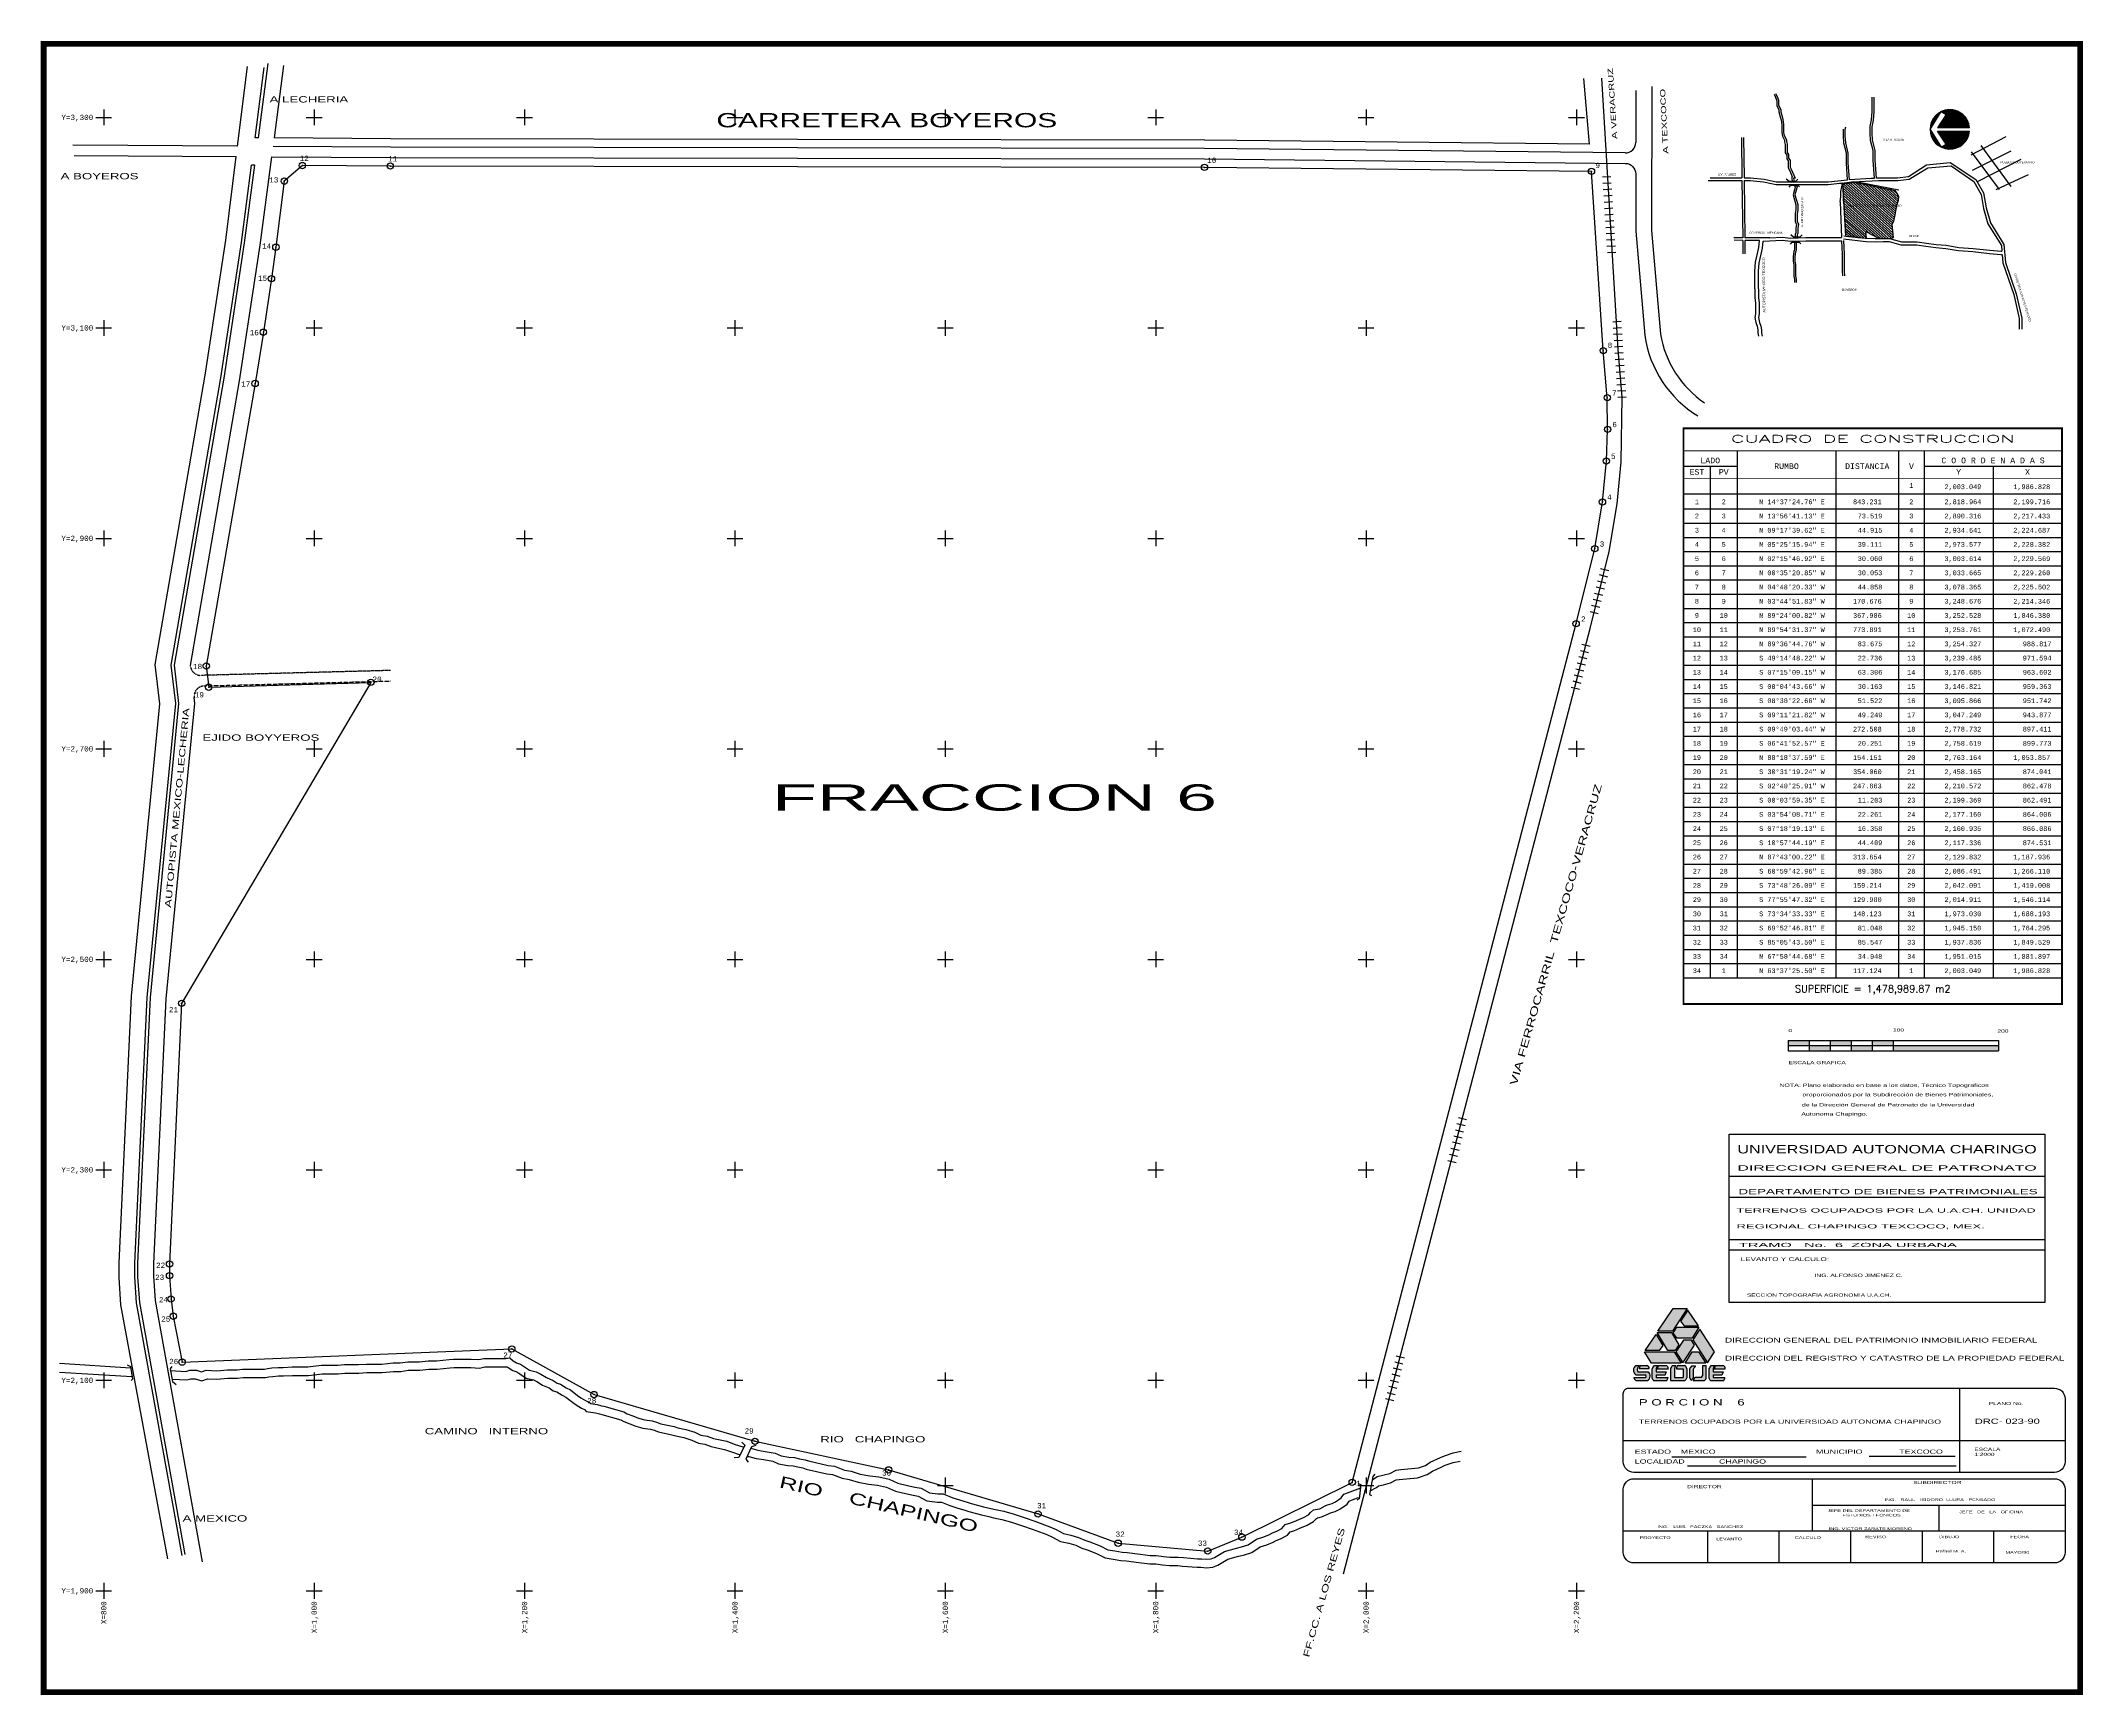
# Model space of a CAD drawing. Header units: millimetres. Extents: x 740 to 5908, y 1492 to 3373.
# Drawn here: x 740 to 2682, y 1801 to 3373 of the extents above; entities that cross this region are included whole.
import ezdxf
from ezdxf.enums import TextEntityAlignment as Align

# ---------------------------------------------------------------- set-up
doc = ezdxf.new("R2010")
doc.units = ezdxf.units.MM
doc.header["$PDMODE"] = 32
doc.header["$PDSIZE"] = 6
doc.linetypes.add('OCULTA1', pattern=[0.15, 0.1, -0.05])
doc.linetypes.add('OCULTA2', pattern=[0.3, 0.2, -0.1])
for name, color, linetype in [('CVL_CUADCON', 7, 'Continuous'), ('CVL_PUNTO', 7, 'Continuous'), ('CVL_PUNTO_NUM', 7, 'Continuous'), ('CVL_RET', 7, 'Continuous'), ('CVL_RET_TX', 7, 'Continuous'), ('REPORTIT', 7, 'Continuous')]:
    doc.layers.add(name, color=color, linetype=linetype)
doc.styles.add('ARIAL', font='BOOKOS.TTF')
doc.styles.add('HUECA1', font='HUECA1.shx')
doc.styles.add('LETREROS', font='', dxfattribs={"width": 2})
doc.styles.add('MONOTXT4', font='MONOTXT4.shx')
doc.styles.add('TEXTOS', font='arial.ttf', dxfattribs={"width": 1.5})
doc.styles.get('LETREROS').set_extended_font_data('@Arial Unicode MS')

# ---------------------------------------------------------------- blocks, each defined once
blk = doc.blocks.new('*X4')
blk.add_line((1, 1.5), (1, 1.5))
blk = doc.blocks.new('NORTH8')
for p, q in [((-3.4, -0.511), (-3.201, -0.511)), ((-2.989, -0.958), (-3.799, -0.958)), ((-3.798, -0.951), (-2.994, -0.951)), ((-3.797, -0.941), (-3, -0.941)), ((-3.796, -0.931), (-3.007, -0.931)), ((-3.795, -0.921), (-3.014, -0.921)), ((-3.793, -0.911), (-3.02, -0.911)), ((-3.791, -0.901), (-3.027, -0.901)), ((-3.789, -0.891), (-3.034, -0.891)), ((-3.786, -0.881), (-3.04, -0.881)), ((-3.784, -0.871), (-3.047, -0.871)), ((-3.781, -0.861), (-3.054, -0.861)), ((-3.778, -0.851), (-3.06, -0.851)), ((-3.775, -0.841), (-3.067, -0.841)), ((-3.771, -0.831), (-3.074, -0.831)), ((-3.767, -0.821), (-3.08, -0.821)), ((-3.763, -0.811), (-3.087, -0.811)), ((-3.759, -0.801), (-3.094, -0.801)), ((-3.755, -0.791), (-3.1, -0.791)), ((-3.75, -0.781), (-3.107, -0.781)), ((-3.745, -0.771), (-3.114, -0.771)), ((-3.74, -0.761), (-3.12, -0.761)), ((-3.734, -0.751), (-3.127, -0.751)), ((-3.728, -0.741), (-3.134, -0.741)), ((-3.722, -0.731), (-3.14, -0.731)), ((-3.715, -0.721), (-3.147, -0.721)), ((-3.708, -0.711), (-3.154, -0.711)), ((-3.701, -0.701), (-3.16, -0.701)), ((-3.693, -0.691), (-3.167, -0.691)), ((-3.685, -0.681), (-3.174, -0.681)), ((-3.677, -0.671), (-3.18, -0.671)), ((-3.668, -0.661), (-3.187, -0.661)), ((-3.658, -0.651), (-3.194, -0.651)), ((-3.648, -0.641), (-3.2, -0.641)), ((-3.637, -0.631), (-3.207, -0.631)), ((-3.626, -0.621), (-3.204, -0.621)), ((-3.614, -0.611), (-3.188, -0.611)), ((-3.601, -0.601), (-3.171, -0.601)), ((-3.587, -0.591), (-3.155, -0.591)), ((-3.572, -0.581), (-3.138, -0.581)), ((-3.556, -0.571), (-3.122, -0.571)), ((-3.538, -0.561), (-3.106, -0.561)), ((-3.519, -0.551), (-3.089, -0.551)), ((-3.497, -0.541), (-3.105, -0.541)), ((-3.472, -0.531), (-3.13, -0.531)), ((-3.441, -0.521), (-3.161, -0.521)), ((-3.086, -0.549), (-3.211, -0.625)), ((-3.211, -0.625), (-2.989, -0.958)), ((-2.8, -1), (-3.086, -0.549)), ((-2.8, -1), (-3.086, -1.451)), ((-3.085, -0.551), (-3.083, -0.551)), ((-3.078, -0.561), (-3.063, -0.561)), ((-3.072, -0.571), (-3.046, -0.571)), ((-3.066, -0.581), (-3.03, -0.581)), ((-3.059, -0.591), (-3.015, -0.591)), ((-3.053, -0.601), (-3.001, -0.601)), ((-3.047, -0.611), (-2.988, -0.611)), ((-3.04, -0.621), (-2.976, -0.621)), ((-3.034, -0.631), (-2.965, -0.631)), ((-3.028, -0.641), (-2.954, -0.641)), ((-3.021, -0.651), (-2.944, -0.651)), ((-3.015, -0.661), (-2.934, -0.661)), ((-3.009, -0.671), (-2.925, -0.671)), ((-3.002, -0.681), (-2.917, -0.681)), ((-2.996, -0.691), (-2.909, -0.691)), ((-2.99, -0.701), (-2.901, -0.701)), ((-2.983, -0.711), (-2.894, -0.711)), ((-2.977, -0.721), (-2.887, -0.721)), ((-2.971, -0.731), (-2.88, -0.731)), ((-2.964, -0.741), (-2.874, -0.741)), ((-2.958, -0.751), (-2.868, -0.751)), ((-2.952, -0.761), (-2.862, -0.761)), ((-2.945, -0.771), (-2.857, -0.771)), ((-2.939, -0.781), (-2.852, -0.781)), ((-2.932, -0.791), (-2.847, -0.791)), ((-2.926, -0.801), (-2.843, -0.801)), ((-2.92, -0.811), (-2.838, -0.811)), ((-2.913, -0.821), (-2.834, -0.821)), ((-2.907, -0.831), (-2.831, -0.831)), ((-2.901, -0.841), (-2.827, -0.841)), ((-2.894, -0.851), (-2.824, -0.851)), ((-2.888, -0.861), (-2.821, -0.861)), ((-2.882, -0.871), (-2.818, -0.871)), ((-2.875, -0.881), (-2.816, -0.881)), ((-2.869, -0.891), (-2.813, -0.891)), ((-2.863, -0.901), (-2.811, -0.901)), ((-2.856, -0.911), (-2.809, -0.911)), ((-2.85, -0.921), (-2.807, -0.921)), ((-2.844, -0.931), (-2.806, -0.931)), ((-2.837, -0.941), (-2.805, -0.941)), ((-2.831, -0.951), (-2.803, -0.951)), ((-2.825, -0.961), (-2.803, -0.961)), ((-2.82, -1.031), (-2.802, -1.031)), ((-2.818, -0.971), (-2.802, -0.971)), ((-2.813, -1.021), (-2.801, -1.021)), ((-2.812, -0.981), (-2.801, -0.981)), ((-2.807, -1.011), (-2.801, -1.011)), ((-2.806, -0.991), (-2.801, -0.991)), ((-2.801, -1.001), (-2.801, -1.001)), ((-2.989, -1.045), (-3.799, -1.045)), ((-3.798, -1.051), (-2.995, -1.051)), ((-3.797, -1.061), (-3.002, -1.061)), ((-3.796, -1.071), (-3.008, -1.071)), ((-3.795, -1.081), (-3.015, -1.081)), ((-3.793, -1.091), (-3.022, -1.091)), ((-3.791, -1.101), (-3.028, -1.101)), ((-3.789, -1.111), (-3.035, -1.111)), ((-3.786, -1.121), (-3.042, -1.121)), ((-3.784, -1.131), (-3.048, -1.131)), ((-3.781, -1.141), (-3.055, -1.141)), ((-3.778, -1.151), (-3.062, -1.151)), ((-3.775, -1.161), (-3.068, -1.161)), ((-3.771, -1.171), (-3.075, -1.171)), ((-3.767, -1.181), (-3.082, -1.181)), ((-3.763, -1.191), (-3.088, -1.191)), ((-3.759, -1.201), (-3.095, -1.201)), ((-3.755, -1.211), (-3.102, -1.211)), ((-3.75, -1.221), (-3.108, -1.221)), ((-3.745, -1.231), (-3.115, -1.231)), ((-3.74, -1.241), (-3.122, -1.241)), ((-3.734, -1.251), (-3.128, -1.251)), ((-3.728, -1.261), (-3.135, -1.261)), ((-3.722, -1.271), (-3.142, -1.271)), ((-3.715, -1.281), (-3.148, -1.281)), ((-3.708, -1.291), (-3.155, -1.291)), ((-3.701, -1.301), (-3.162, -1.301)), ((-3.693, -1.311), (-3.168, -1.311)), ((-3.685, -1.321), (-3.175, -1.321)), ((-3.677, -1.331), (-3.182, -1.331)), ((-3.668, -1.341), (-3.188, -1.341)), ((-3.658, -1.351), (-3.195, -1.351)), ((-3.648, -1.361), (-3.202, -1.361)), ((-3.637, -1.371), (-3.208, -1.371)), ((-3.626, -1.381), (-3.201, -1.381)), ((-3.614, -1.391), (-3.184, -1.391)), ((-3.601, -1.401), (-3.168, -1.401)), ((-3.587, -1.411), (-3.151, -1.411)), ((-3.572, -1.421), (-3.135, -1.421)), ((-3.556, -1.431), (-3.119, -1.431)), ((-3.538, -1.441), (-3.102, -1.441)), ((-3.519, -1.451), (-3.083, -1.451)), ((-3.497, -1.461), (-3.105, -1.461)), ((-3.472, -1.471), (-3.13, -1.471)), ((-3.441, -1.481), (-3.161, -1.481)), ((-3.4, -1.491), (-3.201, -1.491)), ((-3.211, -1.375), (-2.989, -1.042)), ((-3.086, -1.451), (-3.211, -1.375)), ((-3.08, -1.441), (-3.063, -1.441)), ((-3.073, -1.431), (-3.046, -1.431)), ((-3.067, -1.421), (-3.03, -1.421)), ((-3.061, -1.411), (-3.015, -1.411)), ((-3.054, -1.401), (-3.001, -1.401)), ((-3.048, -1.391), (-2.988, -1.391)), ((-3.042, -1.381), (-2.976, -1.381)), ((-3.035, -1.371), (-2.965, -1.371)), ((-3.029, -1.361), (-2.954, -1.361)), ((-3.023, -1.351), (-2.944, -1.351)), ((-3.016, -1.341), (-2.934, -1.341)), ((-3.01, -1.331), (-2.925, -1.331)), ((-3.004, -1.321), (-2.917, -1.321)), ((-2.997, -1.311), (-2.909, -1.311)), ((-2.991, -1.301), (-2.901, -1.301)), ((-2.985, -1.291), (-2.894, -1.291)), ((-2.978, -1.281), (-2.887, -1.281)), ((-2.972, -1.271), (-2.88, -1.271)), ((-2.966, -1.261), (-2.874, -1.261)), ((-2.959, -1.251), (-2.868, -1.251)), ((-2.953, -1.241), (-2.862, -1.241)), ((-2.947, -1.231), (-2.857, -1.231)), ((-2.94, -1.221), (-2.852, -1.221)), ((-2.934, -1.211), (-2.847, -1.211)), ((-2.927, -1.201), (-2.843, -1.201)), ((-2.921, -1.191), (-2.838, -1.191)), ((-2.915, -1.181), (-2.834, -1.181)), ((-2.908, -1.171), (-2.831, -1.171)), ((-2.902, -1.161), (-2.827, -1.161)), ((-2.896, -1.151), (-2.824, -1.151)), ((-2.889, -1.141), (-2.821, -1.141)), ((-2.883, -1.131), (-2.818, -1.131)), ((-2.877, -1.121), (-2.816, -1.121)), ((-2.87, -1.111), (-2.813, -1.111)), ((-2.864, -1.101), (-2.811, -1.101)), ((-2.858, -1.091), (-2.809, -1.091)), ((-2.851, -1.081), (-2.807, -1.081)), ((-2.845, -1.071), (-2.806, -1.071)), ((-2.839, -1.061), (-2.805, -1.061)), ((-2.832, -1.051), (-2.803, -1.051)), ((-2.826, -1.041), (-2.803, -1.041))]:
    blk.add_line(p, q)
blk.add_arc((-3.301, -1.001), 0.5, 184.9327, 175.1566)
at = {"rotation": 270}
blk.add_blockref('*X4', (-4.301, -0.001), dxfattribs=at)
blk = doc.blocks.new('NORTE02')
at = {"layer": 'REPORTIT', "color": 3, "xscale": 3.002732328891092, "yscale": 3.002732328891092, "zscale": 3.002732328891092}
blk.add_blockref('NORTH8', (9.91, 3.01), dxfattribs=at)

msp = doc.modelspace()

# ---------------------------------------------------------------- hatches: boundary and pattern name
at = {"layer": 'CVL_RET'}
h = msp.add_hatch(dxfattribs=at)
h.set_pattern_fill('ANSI31', color=256, scale=0.53125, angle=93.146, style=0)
h.set_pattern_definition([(138.14597, (4249.4699, 1965.9379), (-1.1254381, -1.2563475), [])])
h.paths.add_polyline_path([(2503.4, 3230.3), (2470.4, 3236.9), (2467.6, 3237.5), (2465.8, 3237.7), (2464.2, 3237.7), (2463, 3237.7), (2461.8, 3237.6), (2460.1, 3237.4), (2453.3, 3236.6), (2454, 3221.9), (2455.6, 3191.1), (2455.8, 3187.8), (2456.4, 3187.2), (2458.9, 3187), (2460.1, 3186.9), (2462.2, 3186.7), (2464.1, 3186.5), (2474.9, 3185.2), (2475.7, 3185.4), (2475.2, 3191.5), (2487.7, 3185), (2497.6, 3185.1), (2498, 3185.1), (2498.9, 3185.2), (2499.5, 3185.3), (2501.3, 3185.8), (2500.1, 3198.2), (2501.6, 3201.4), (2503.1, 3207.6), (2503.9, 3212.7), (2505.2, 3218.4), (2506.2, 3221.5), (2506.3, 3224.9), (2505.7, 3226.2)])
h = msp.add_hatch(color=256, dxfattribs=at)
h.paths.add_polyline_path([(2401.2, 2423), (2401.2, 2418), (2421.2, 2418), (2421.2, 2423)])
h.paths.add_polyline_path([(2441.2, 2413), (2441.2, 2418), (2421.2, 2418), (2421.2, 2413)])
h.paths.add_polyline_path([(2441.2, 2423), (2441.2, 2418), (2461.2, 2418), (2461.2, 2423)])
h.paths.add_polyline_path([(2461.2, 2418), (2461.2, 2413), (2481.2, 2413), (2481.2, 2418)])
h.paths.add_polyline_path([(2501.2, 2418), (2501.2, 2413), (2601.2, 2413), (2601.2, 2418)])
h.paths.add_polyline_path([(2481.2, 2423), (2481.2, 2418), (2501.2, 2418), (2501.2, 2423)])
h = msp.add_hatch(color=7, dxfattribs=at)
h.paths.add_polyline_path([(2265.7, 2102.7), (2254.6, 2102.7, 0.182686), (2256.5, 2099.9), (2267.5, 2099.9, 0.502807), (2268.3, 2108.2), (2258.2, 2108.2, -0.357846), (2259.8, 2114), (2256.5, 2114, 0.524239), (2256.5, 2105.3), (2265.4, 2105.3, -0.518623)])
h.paths.add_polyline_path([(2269.1, 2111.2, 0.347541), (2267.1, 2114), (2261.4, 2114, 0.323104), (2259.6, 2111.2)], flags=17)
h.paths.add_polyline_path([(2287.4, 2111, 0.218796), (2285.7, 2114), (2278.6, 2114, 0.212703), (2276.8, 2111)])
h.paths.add_polyline_path([(2284.2, 2105.3, 0.112028), (2285.6, 2108.2), (2275.9, 2108.2), (2275.9, 2111, -0.212703), (2277.7, 2114), (2273.9, 2114, 0.083718), (2271.8, 2111), (2271.8, 2102.4, 0.16751), (2273.3, 2099.9), (2286, 2099.9, 0.148362), (2287.1, 2102.7), (2275.9, 2102.7), (2275.9, 2105.3)])
h.paths.add_polyline_path([(2289.4, 2099.9), (2303.2, 2099.9, 0.082979), (2305, 2102.2), (2305, 2110.8, 0.152967), (2302.8, 2114.2), (2296.6, 2114.2, 0.320939), (2295, 2111), (2301.4, 2111), (2301.4, 2102.7), (2293.3, 2102.7), (2293.3, 2110.7, -0.185082), (2294.5, 2114), (2291.2, 2114, 0.055331), (2289.4, 2111.1)])
h.paths.add_polyline_path([(2307.4, 2102.7, -0.067192), (2309.2, 2099.8, -0.064609), (2311, 2102.4), (2311, 2110.2, -0.149695), (2312.8, 2112.7), (2312.8, 2113.8), (2309.8, 2113.8, 0.130687), (2307.4, 2110.6)])
h.paths.add_polyline_path([(2321.6, 2099.9, 0.285454), (2323.2, 2102), (2323.2, 2114), (2319.7, 2114), (2319.7, 2104.3, -0.203426), (2318.5, 2102.7), (2312.8, 2102.7, 0.181961), (2311, 2100.1), (2311, 2099.9)])
h.paths.add_polyline_path([(2330, 2102.7), (2330, 2105.3), (2338.3, 2105.3, 0.112028), (2339.7, 2108.2), (2330, 2108.2), (2330, 2111, -0.212703), (2331.8, 2114), (2328, 2114, 0.083718), (2325.9, 2111), (2325.9, 2102.4, 0.16751), (2327.4, 2099.9), (2340.1, 2099.9, 0.148362), (2341.2, 2102.7)])
h.paths.add_polyline_path([(2341.5, 2111, 0.218796), (2339.8, 2114), (2332.7, 2114, 0.212703), (2330.9, 2111)])
h.paths.add_polyline_path([(2317.3, 2148.5), (2310.7, 2138.5), (2324.6, 2116.6), (2331.3, 2127.2)])
h.paths.add_polyline_path([(2322.9, 2116.4), (2316, 2127), (2309.9, 2127), (2303.3, 2116.4)])
h.paths.add_polyline_path([(2312.2, 2133.5), (2309.3, 2138), (2301.7, 2138), (2294.5, 2127.2), (2301.2, 2116.6)])
h.paths.add_polyline_path([(2309.9, 2139.9), (2316.4, 2150.5), (2295.5, 2150.5), (2291.9, 2145.1), (2295.3, 2139.9)])
h.paths.add_polyline_path([(2302.3, 2151.7), (2315.9, 2151.7), (2306, 2166.7), (2299, 2156.2)])
h.paths.add_polyline_path([(2277.4, 2146.6), (2291.4, 2146.6), (2305.3, 2168.2), (2291.9, 2168.2)])
h.paths.add_polyline_path([(2290.3, 2145.3), (2276.6, 2145.3), (2286.7, 2128.4), (2293.9, 2128.4), (2297.4, 2133.6)])
h.paths.add_polyline_path([(2265.3, 2128.4), (2278.6, 2128.4), (2282, 2133.1), (2275.8, 2143.6)])
h.paths.add_polyline_path([(2299.4, 2116.4), (2292.8, 2127.2), (2264.6, 2127.2), (2271.2, 2116.4)])

# ---------------------------------------------------------------- linework, layer by layer
for p, q in [((927.2, 3272.7), (770.7, 3273.8)), ((947, 3280.6), (943.8, 3280.6)), ((1072.6, 3271.8), (961.1, 3272.5)), ((1072.6, 3279.8), (962.2, 3280.5)), ((1846.4, 3270.5), (1072.5, 3271.8)), ((1846.5, 3278.5), (1072.6, 3279.8)), ((2246.3, 3266.3), (1846.5, 3270.5)), ((2212.3, 3274.7), (1846.6, 3278.5))]:
    msp.add_line(p, q)
at = {"const_width": 5.5}
msp.add_lwpolyline([(742.9, 1803.6), (742.9, 3370), (2678.9, 3370), (2678.9, 1803.6)], close=True, dxfattribs=at)
at = {"color": 4}
for points in [[(2387.8, 3322), (2389.1, 3319.3), (2390.4, 3315.9), (2390.4, 3311.2), (2392.5, 3307.2), (2392.5, 3305.2), (2393.8, 3300.5), (2394.5, 3297.8), (2395.2, 3293.1), (2395.2, 3291.7), (2395.2, 3285.7), (2395.8, 3282.3), (2397.8, 3278.3), (2397.8, 3276.9), (2398.5, 3274.2), (2398.5, 3272.2), (2398.5, 3269.5), (2398.5, 3266.2), (2399.9, 3264.2), (2399.9, 3260.8), (2401.2, 3258.8), (2401.2, 3254.8), (2401.2, 3252.1), (2402.6, 3250), (2405.2, 3244), (2404.6, 3244), (2404.6, 3242), (2405, 3239.3)], [(2389.3, 3322.8), (2390.7, 3320), (2392.2, 3316.3), (2392.2, 3311.6), (2394.2, 3307.6), (2394.2, 3305.4), (2395.5, 3300.9), (2396.2, 3298.1), (2396.9, 3293.2), (2396.9, 3291.7), (2396.9, 3285.8), (2397.5, 3282.9), (2399.6, 3278.7), (2399.6, 3277.1), (2400.3, 3274.5), (2400.3, 3272.2), (2400.3, 3269.5), (2400.3, 3266.7), (2401.6, 3264.7), (2401.6, 3261.3), (2403, 3259.3), (2403, 3254.8), (2403, 3252.6), (2404.1, 3250.9), (2407.9, 3242.2), (2406.3, 3242.2), (2406.3, 3242.1), (2406.8, 3239.3)], [(2406.9, 3235.5), (2407.9, 3233.9), (2407.3, 3231.2), (2405.9, 3226.5), (2407.3, 3221.8), (2408.6, 3217.1), (2408.6, 3212.4), (2407.9, 3208.4), (2407.9, 3203.7), (2407.9, 3201), (2409.3, 3198.3), (2408.6, 3194.9), (2408.6, 3190.2), (2407.9, 3188.9), (2407.9, 3186.4)], [(2409, 3235.5), (2409.8, 3234.2), (2409, 3230.8), (2407.7, 3226.5), (2409, 3222.3), (2410.4, 3217.4), (2410.4, 3212.3), (2409.7, 3208.2), (2409.7, 3203.7), (2409.7, 3201.4), (2411.1, 3198.5), (2410.4, 3194.7), (2410.4, 3189.8), (2409.7, 3188.5), (2409.7, 3186.4)], [(2407.3, 3181.4), (2407.3, 3176.8), (2407.3, 3174.1), (2406.6, 3172.7), (2405.9, 3168), (2405.9, 3163.3), (2406.6, 3160), (2406.6, 3157.3), (2406.6, 3156.6), (2406.6, 3152.6), (2406.6, 3149.2), (2407.3, 3145.9), (2407.3, 3143.2)], [(2409, 3181.4), (2409, 3176.8), (2409, 3173.7), (2408.3, 3172.2), (2407.7, 3167.9), (2407.7, 3163.5), (2408.3, 3160.1), (2408.3, 3157.3), (2408.3, 3156.6), (2408.3, 3152.6), (2408.3, 3149.4), (2409, 3146), (2409, 3143.2)]]:
    msp.add_lwpolyline(points, dxfattribs=at)
for points in [[(2483.2, 3242.4), (2482, 3259.2), (2482, 3268.5), (2479.5, 3278.2), (2479.1, 3285.1), (2479.1, 3291.4), (2480.5, 3297.8), (2481, 3305.6), (2481, 3310.9), (2481, 3310.9), (2481, 3319.2)], [(2485.2, 3242.4), (2484, 3259.3), (2484, 3268.7), (2481.5, 3278.6), (2481.1, 3285.1), (2481.1, 3291.2), (2482.5, 3297.5), (2483, 3305.5), (2483, 3310.9), (2483, 3319.2)], [(2457.8, 3240.6), (2456.7, 3256.6), (2456.7, 3265.9), (2454.2, 3275.7), (2453.7, 3282.5), (2453.7, 3288.9), (2453.8, 3289)], [(2459.6, 3240.7), (2458.4, 3256.7), (2458.4, 3266.1), (2456, 3276), (2455.5, 3282.6), (2455.5, 3288.7), (2456.1, 3291.2)], [(2575.2, 3264.4), (2608.6, 3281.8)], [(2356.8, 3280.9), (2357.3, 3242.6)], [(2358.8, 3281), (2359.3, 3242.6)], [(2575.2, 3267.2), (2601.8, 3231.4)], [(2576.6, 3249.8), (2613.3, 3268.4)], [(2584.3, 3273.2), (2613, 3234.4)], [(2327.2, 3242.6), (2342, 3242.6), (2342, 3242.6), (2357.3, 3242.6)], [(2359.3, 3242.6), (2365.4, 3242.6), (2378.3, 3241.3), (2390, 3238.7), (2405.5, 3238.7), (2419.8, 3238.7), (2439.2, 3238.7), (2457.8, 3240.8), (2457.8, 3240.8)], [(2458.1, 3238.3), (2462.8, 3238.8), (2487.2, 3240.1), (2505.5, 3240.1), (2516.3, 3241.4), (2534.1, 3252), (2556.2, 3253.9), (2577.9, 3239.1), (2584.7, 3226.9), (2587.1, 3213.5), (2591.1, 3198.8), (2604, 3178.3), (2604.4, 3172.8)], [(2459.6, 3241), (2480, 3242.2), (2483.2, 3242.4)], [(2484.9, 3242.5), (2505.3, 3242.6), (2515.7, 3243.9), (2532.7, 3254.8), (2555.3, 3257.1), (2579.7, 3241), (2587, 3228.3), (2589.6, 3214.1), (2593.5, 3199.9), (2606.4, 3179.1), (2607.7, 3162.3), (2618.1, 3132.5), (2623.3, 3109.2), (2623.3, 3098.9)], [(2581.2, 3239.2), (2622.7, 3260.4)], [(2599, 3231.4), (2629.7, 3245.9)], [(2325.2, 3240.1), (2342, 3240.1), (2357.3, 3240.1)], [(2357.3, 3240.1), (2358, 3185.7)], [(2359.3, 3240.1), (2360, 3185.7)], [(2359.3, 3240.1), (2365.2, 3240.1), (2377.9, 3238.8), (2389.7, 3236.2), (2405.5, 3236.2), (2419.8, 3236.2), (2439.4, 3236.2), (2452.8, 3237.7)], [(2399.4, 3241.6), (2402.1, 3239.3), (2408.5, 3239.3), (2410.3, 3241.3)], [(2402.1, 3233.7), (2403.7, 3235.5), (2410.5, 3235.5), (2412.1, 3233.9)], [(2450.6, 3219.9), (2451.2, 3224.5), (2451.2, 3229.5), (2452.2, 3234.1), (2452.8, 3237.7)], [(2454, 3220.3), (2454, 3220.3), (2453.9, 3225), (2453.4, 3232.6), (2453.3, 3235), (2453.2, 3236.7), (2458.1, 3238.3)], [(2450.6, 3219.9), (2451.9, 3185.8)], [(2454, 3220.3), (2455.8, 3187.1)], [(2358, 3185.7), (2349.6, 3185.7)], [(2383.7, 3185.7), (2378, 3185.7), (2366.9, 3185.7), (2360.7, 3185.7), (2360, 3185.7)], [(2383.7, 3185.7), (2383.7, 3185.7), (2395.5, 3186.3), (2403.8, 3185.3), (2418, 3185.8), (2426.9, 3185.8), (2436.2, 3185.8), (2446.1, 3185.8), (2452, 3185.8)], [(2403.7, 3188.7), (2406.4, 3186.4), (2412.8, 3186.4), (2414.6, 3188.5)], [(2453.7, 3184.5), (2467.1, 3183), (2475.5, 3182.2), (2483.9, 3181.9), (2491.9, 3182.1), (2497.2, 3182.1), (2508.5, 3178.9), (2517.5, 3178.9), (2523.7, 3178.9), (2532.2, 3177.7), (2541.7, 3176.4), (2551.1, 3175.5), (2563.3, 3173.4), (2576.7, 3172.5), (2592.7, 3170.8), (2603.5, 3169.9), (2604.2, 3169.9)], [(2454.1, 3187.4), (2467.5, 3186), (2475.7, 3185.2), (2483.9, 3184.9), (2491.9, 3185.1), (2497.6, 3185.1), (2508.9, 3181.9), (2517.5, 3181.9), (2524, 3181.9), (2532.6, 3180.6), (2542.1, 3179.4), (2551.5, 3178.5), (2563.6, 3176.3), (2577, 3175.5), (2592.9, 3173.8), (2603.7, 3172.9), (2604.4, 3172.8)], [(2358, 3183.2), (2349.8, 3183.4)], [(2358, 3183.2), (2358.2, 3170.4)], [(2360, 3183.2), (2360.2, 3170.3)], [(2374, 3182.9), (2371.5, 3182.9), (2368.2, 3182.9), (2363.3, 3183.2), (2360, 3183.2)], [(2369.7, 3137), (2369.7, 3153.9), (2370.3, 3162.4), (2372.2, 3170.8), (2373.3, 3176.3), (2374, 3182.9)], [(2373.2, 3137), (2373.2, 3153.8), (2373.7, 3161.9), (2375.7, 3170.1), (2376.8, 3175.8), (2377.5, 3182.4)], [(2377.5, 3182.4), (2395.4, 3183.3), (2403.7, 3182.3), (2418, 3182.8), (2426.9, 3182.8), (2436.2, 3182.8), (2446.1, 3182.8), (2452, 3182.8)], [(2403.4, 3179.6), (2405, 3181.4), (2411.7, 3181.4), (2413.3, 3179.8)], [(2452, 3182.8), (2452.5, 3170), (2452.5, 3163.1), (2452.5, 3159.2), (2452.5, 3153.8), (2453, 3149.4)], [(2452, 3182.8), (2452, 3182.8)], [(2454, 3182.9), (2454.5, 3170), (2454.5, 3163.1), (2454.5, 3159.2), (2454.5, 3153.9), (2454.9, 3149.6)], [(2604.6, 3169.8), (2605.2, 3161.8), (2615.7, 3131.9), (2620.8, 3109), (2620.8, 3098.9)], [(2369.7, 3137), (2369.7, 3129), (2370.1, 3123.4), (2370.1, 3119.2), (2370.1, 3113.5), (2369.7, 3110), (2370.4, 3105.1), (2371.8, 3101.6), (2372.5, 3098.1), (2372.5, 3095.3), (2372.9, 3092.2)], [(2373.2, 3137), (2373.2, 3129), (2373.6, 3123.4), (2373.6, 3119.1), (2373.6, 3113.5), (2373.2, 3110), (2373.9, 3105.1), (2375.3, 3101.6), (2376, 3098.1), (2376, 3095.3), (2376.4, 3092.1)]]:
    msp.add_lwpolyline(points)
for points in [[(1986.8, 2003), (2199.7, 2819), (2217.4, 2890.3), (2224.7, 2934.6), (2228.4, 2973.6), (2229.6, 3003.6), (2229.3, 3033.7), (2225.5, 3078.4), (2214.3, 3248.7), (1846.4, 3252.5), (1072.5, 3253.8), (988.8, 3254.3), (971.6, 3239.5), (963.6, 3176.7), (959.4, 3146.8), (951.7, 3095.9), (943.9, 3047.2), (897.4, 2778.7), (899.8, 2758.6), (1053.9, 2763.2), (874, 2458.2), (862.5, 2210.6), (862.5, 2199.4), (864, 2177.2), (866.1, 2160.9), (874.5, 2117.3), (1187.9, 2129.8), (1266.1, 2086.5), (1419, 2042.1), (1546.1, 2014.9), (1688.2, 1973), (1764.3, 1945.2), (1849.5, 1937.8), (1881.9, 1951)], [(2503.4, 3230.3), (2470.4, 3236.9), (2467.6, 3237.5), (2465.8, 3237.7), (2464.2, 3237.7), (2463, 3237.7), (2461.8, 3237.6), (2460.1, 3237.4), (2453.3, 3236.6), (2454, 3221.9), (2455.6, 3191.1), (2455.8, 3187.8), (2456.4, 3187.2), (2458.9, 3187), (2460.1, 3186.9), (2462.2, 3186.7), (2464.1, 3186.5), (2474.9, 3185.2), (2475.7, 3185.4), (2475.2, 3191.5), (2487.7, 3185), (2497.6, 3185.1), (2498, 3185.1), (2498.9, 3185.2), (2499.5, 3185.3), (2501.3, 3185.8), (2500.1, 3198.2), (2501.6, 3201.4), (2503.1, 3207.6), (2503.9, 3212.7), (2505.2, 3218.4), (2506.2, 3221.5), (2506.3, 3224.9), (2505.7, 3226.2)]]:
    msp.add_lwpolyline(points, close=True)
at = {"layer": 'CVL_CUADCON', "color": 8, "linetype": 'Continuous'}
for p, q in [((2352.7, 2983.2), (2352.7, 2482.5)), ((2446.6, 2983.2), (2446.6, 2482.5)), ((2506.2, 2983.2), (2506.2, 2482.5)), ((2530.5, 2983.2), (2530.5, 2482.5)), ((2301.7, 2968.6), (2352.7, 2968.6)), ((2327.2, 2968.6), (2327.2, 2482.5)), ((2530.5, 2968.6), (2661.6, 2968.6)), ((2596, 2968.6), (2596, 2482.5)), ((2301.7, 2942.3), (2661.6, 2942.3)), ((2301.7, 2928), (2661.6, 2928)), ((2301.7, 2914.5), (2661.6, 2914.5)), ((2301.7, 2901), (2661.6, 2901)), ((2301.7, 2887.5), (2661.6, 2887.5)), ((2301.7, 2874), (2661.6, 2874)), ((2301.7, 2860.5), (2661.6, 2860.5)), ((2301.7, 2847), (2661.6, 2847)), ((2301.7, 2833.5), (2661.6, 2833.5)), ((2301.7, 2820), (2661.6, 2820)), ((2301.7, 2806.5), (2661.6, 2806.5)), ((2301.7, 2793), (2661.6, 2793)), ((2301.7, 2779.5), (2661.6, 2779.5)), ((2301.7, 2766), (2661.6, 2766)), ((2301.7, 2752.5), (2661.6, 2752.5)), ((2301.7, 2739), (2661.6, 2739)), ((2301.7, 2725.5), (2661.6, 2725.5)), ((2301.7, 2712), (2661.6, 2712)), ((2301.7, 2698.5), (2661.6, 2698.5)), ((2301.7, 2685), (2661.6, 2685)), ((2301.7, 2671.5), (2661.6, 2671.5)), ((2301.7, 2658), (2661.6, 2658)), ((2301.7, 2644.5), (2661.6, 2644.5)), ((2301.7, 2631), (2661.6, 2631)), ((2301.7, 2617.5), (2661.6, 2617.5)), ((2301.7, 2604), (2661.6, 2604)), ((2301.7, 2590.5), (2661.6, 2590.5)), ((2301.7, 2577), (2661.6, 2577)), ((2301.7, 2563.5), (2661.6, 2563.5)), ((2301.7, 2550), (2661.6, 2550)), ((2301.7, 2536.5), (2661.6, 2536.5)), ((2301.7, 2523), (2661.6, 2523)), ((2301.7, 2509.5), (2661.6, 2509.5)), ((2301.7, 2496), (2661.6, 2496)), ((2301.7, 2482.5), (2661.6, 2482.5))]:
    msp.add_line(p, q, dxfattribs=at)
at = {"layer": 'CVL_CUADCON', "color": 1, "linetype": 'Continuous', "const_width": 1.8}
msp.add_lwpolyline([(2301.7, 3004.5), (2661.6, 3004.5), (2661.6, 2457.5), (2301.7, 2457.5)], close=True, dxfattribs=at)
at = {"layer": 'CVL_CUADCON', "color": 1, "linetype": 'Continuous', "const_width": 0.675}
for points in [[(2301.7, 2983.2), (2661.6, 2983.2)], [(2301.7, 2957), (2661.6, 2957)], [(2301.7, 2482.5), (2661.6, 2482.5)]]:
    msp.add_lwpolyline(points, dxfattribs=at)
at = {"layer": 'CVL_PUNTO', "color": 2}
for p in [(971.6, 3239.5), (971.6, 3239.5), (988.8, 3254.3), (988.8, 3254.3), (1072.5, 3253.8), (1072.5, 3253.8), (1846.4, 3252.5), (1846.4, 3252.5), (2214.3, 3248.7), (2214.3, 3248.7), (963.6, 3176.7), (963.6, 3176.7), (959.4, 3146.8), (959.4, 3146.8), (951.7, 3095.9), (951.7, 3095.9), (2225.5, 3078.4), (2225.5, 3078.4), (943.9, 3047.2), (943.9, 3047.2), (2229.3, 3033.7), (2229.3, 3033.7), (2229.6, 3003.6), (2229.6, 3003.6), (2228.4, 2973.6), (2228.4, 2973.6), (2224.7, 2934.6), (2224.7, 2934.6), (2217.4, 2890.3), (2217.4, 2890.3), (2199.7, 2819), (2199.7, 2819), (897.4, 2778.7), (897.4, 2778.7), (899.8, 2758.6), (899.8, 2758.6), (1053.9, 2763.2), (1053.9, 2763.2), (874, 2458.2), (874, 2458.2), (862.5, 2210.6), (862.5, 2210.6), (862.5, 2199.4), (862.5, 2199.4), (864, 2177.2), (864, 2177.2), (866.1, 2160.9), (866.1, 2160.9), (874.5, 2117.3), (874.5, 2117.3), (1187.9, 2129.8), (1187.9, 2129.8), (1266.1, 2086.5), (1266.1, 2086.5), (1419, 2042.1), (1419, 2042.1), (1546.1, 2014.9), (1546.1, 2014.9), (1986.8, 2003), (1688.2, 1973), (1688.2, 1973), (1764.3, 1945.2), (1764.3, 1945.2), (1881.9, 1951), (1881.9, 1951), (1849.5, 1937.8), (1849.5, 1937.8)]:
    msp.add_point(p, dxfattribs=at)
at = {"layer": 'CVL_RET'}
for p, q in [((962.2, 3280.5), (971.2, 3349.3)), ((2212.3, 3274.7), (2207.1, 3337)), ((2256.4, 3325.6), (2256.4, 3276.3)), ((948.7, 3178.7), (959.8, 3262.5)), ((943.6, 3254.6), (940.4, 3254.6)), ((2224.7, 3243.4), (2232.7, 3244)), ((2225.1, 3237.5), (2233.1, 3238)), ((2225.5, 3231.5), (2233.5, 3232)), ((2225.9, 3225.5), (2233.9, 3226)), ((2453.1, 3237.1), (2453.1, 3237.4)), ((2453.3, 3237.1), (2453.3, 3237.5)), ((2453.6, 3237.2), (2453.5, 3237.5)), ((2453.8, 3237.2), (2453.8, 3237.5)), ((2454.1, 3237.2), (2454, 3237.5)), ((2454.3, 3237.3), (2454.3, 3237.6)), ((2454.5, 3237.3), (2454.5, 3237.6)), ((2454.8, 3237.3), (2454.7, 3237.6)), ((2455, 3237.4), (2455, 3237.7)), ((2455.2, 3237.4), (2455.2, 3237.7)), ((2455.5, 3237.4), (2455.4, 3237.7)), ((2455.7, 3237.4), (2455.7, 3237.8)), ((2456, 3237.5), (2455.9, 3237.8)), ((2458.6, 3237.9), (2458.5, 3238.2)), ((2458.8, 3237.9), (2458.7, 3238.2)), ((2459, 3237.9), (2459, 3238.2)), ((2459.3, 3237.9), (2459.2, 3238.3)), ((2459.5, 3238), (2459.5, 3238.3)), ((2459.7, 3238), (2459.7, 3238.3)), ((2460, 3238), (2459.9, 3238.4)), ((2460.2, 3238.1), (2460.2, 3238.4)), ((2460.4, 3238.1), (2460.4, 3238.4)), ((2460.7, 3238.1), (2460.6, 3238.4)), ((2460.9, 3238.2), (2460.9, 3238.5)), ((2461.2, 3238.2), (2461.1, 3238.5)), ((2461.4, 3238.2), (2461.4, 3238.5)), ((2467.9, 3238), (2468, 3238.3)), ((2468.1, 3238), (2468.2, 3238.3)), ((2468.4, 3237.9), (2468.4, 3238.2)), ((2468.6, 3237.9), (2468.7, 3238.2)), ((2468.8, 3237.8), (2468.9, 3238.1)), ((2469.1, 3237.8), (2469.1, 3238.1)), ((2469.3, 3237.7), (2469.4, 3238.1)), ((2469.6, 3237.7), (2469.6, 3238)), ((2470.8, 3237.5), (2470.9, 3237.8)), ((2471, 3237.4), (2471.1, 3237.7)), ((2471.3, 3237.4), (2471.3, 3237.7)), ((2471.5, 3237.3), (2471.6, 3237.7)), ((2471.8, 3237.3), (2471.8, 3237.6)), ((2472, 3237.3), (2472, 3237.6)), ((2472.2, 3237.2), (2472.3, 3237.5)), ((2472.5, 3237.2), (2472.5, 3237.5)), ((2489, 3234), (2489.1, 3234.3)), ((2489.2, 3233.9), (2489.3, 3234.2)), ((2489.5, 3233.9), (2489.5, 3234.2)), ((2489.7, 3233.8), (2489.8, 3234.2)), ((2489.9, 3233.8), (2490, 3234.1)), ((2490.2, 3233.8), (2490.2, 3234.1)), ((2490.4, 3233.7), (2490.5, 3234)), ((2490.6, 3233.7), (2490.7, 3234)), ((2498.1, 3232.2), (2498.2, 3232.5)), ((2498.4, 3232.2), (2498.4, 3232.5)), ((2498.6, 3232.1), (2498.7, 3232.4)), ((2498.9, 3232.1), (2498.9, 3232.4)), ((2499.1, 3232), (2499.1, 3232.4)), ((2499.3, 3232), (2499.4, 3232.3)), ((2499.6, 3232), (2499.6, 3232.3)), ((2499.8, 3231.9), (2499.9, 3232.2)), ((2226.3, 3219.5), (2234.3, 3220)), ((2226.7, 3213.5), (2234.7, 3214)), ((2227.1, 3207.5), (2235, 3208)), ((2227.5, 3201.5), (2235.4, 3202.1)), ((2227.8, 3195.5), (2235.8, 3196.1)), ((2228.2, 3189.6), (2236.2, 3190.1)), ((2228.6, 3183.6), (2236.6, 3184.1)), ((929.1, 3049.7), (948.7, 3178.7)), ((2229, 3177.6), (2237, 3178.1)), ((2229.4, 3171.6), (2237.4, 3172.1)), ((2234.6, 3105.9), (2242.5, 3106.4)), ((2234.9, 3099.9), (2242.9, 3100.4)), ((2235.3, 3093.9), (2243.3, 3094.5)), ((2235.7, 3087.9), (2243.7, 3088.5)), ((2236.1, 3082), (2244.1, 3082.5)), ((2236.5, 3076), (2244.5, 3076.5)), ((2236.9, 3070), (2244.9, 3070.5)), ((882.3, 2779.1), (929.1, 3049.7)), ((2237.3, 3064), (2245.3, 3064.5)), ((2237.7, 3058), (2245.7, 3058.5)), ((2238.1, 3052), (2246.1, 3052.5)), ((2238.5, 3046), (2246.5, 3046.6)), ((2238.9, 3040.1), (2246.9, 3040.6)), ((2239.3, 3034.1), (2247.2, 3034.6)), ((2220.1, 2859.7), (2227.9, 2857.8)), ((2221.6, 2865.6), (2229.4, 2863.6)), ((2223, 2871.4), (2230.8, 2869.5)), ((2214.4, 2836.4), (2222.1, 2834.5)), ((2215.8, 2842.3), (2223.6, 2840.3)), ((2217.3, 2848.1), (2225, 2846.2)), ((2218.7, 2853.9), (2226.5, 2852)), ((2212.9, 2830.6), (2220.7, 2828.7)), ((2205.2, 2799.4), (2212.9, 2797.5)), ((882.3, 2778.6), (882.3, 2779.1)), ((2200.8, 2781.9), (2208.6, 2780)), ((2202.3, 2787.8), (2210, 2785.8)), ((2203.7, 2793.6), (2211.5, 2791.7)), ((2195, 2758.6), (2202.8, 2756.7)), ((2196.5, 2764.5), (2204.3, 2762.5)), ((2197.9, 2770.3), (2205.7, 2768.4)), ((2199.4, 2776.1), (2207.1, 2774.2)), ((859.2, 2462.6), (886.5, 2743.2)), ((886.5, 2743.2), (885.8, 2748.7)), ((847.5, 2210.9), (859.2, 2462.6)), ((2401.2, 2423), (2401.2, 2413)), ((2401.2, 2423), (2601.2, 2423)), ((2401.2, 2418), (2601.2, 2418)), ((2401.2, 2413), (2601.2, 2413)), ((2421.2, 2423), (2421.2, 2413)), ((2441.2, 2423), (2441.2, 2413)), ((2461.2, 2423), (2461.2, 2413)), ((2481.2, 2423), (2481.2, 2413)), ((2501.2, 2423), (2501.2, 2413)), ((2601.2, 2423), (2601.2, 2413)), ((2087.8, 2349.8), (2095.6, 2347.8)), ((2083.5, 2332.3), (2091.3, 2330.4)), ((2085, 2338.1), (2092.7, 2336.2)), ((2086.4, 2343.9), (2094.2, 2342)), ((2345.1, 2333.9), (2645.1, 2333.9)), ((2079.2, 2314.8), (2086.9, 2312.9)), ((2080.6, 2320.7), (2088.4, 2318.7)), ((2082.1, 2326.5), (2089.8, 2324.6)), ((2077.7, 2309), (2085.5, 2307.1)), ((2345.1, 2293.9), (2645.1, 2293.9)), ((2345.1, 2273.9), (2645.1, 2273.9)), ((2345.1, 2233.9), (2645.1, 2233.9)), ((2345.1, 2223.9), (2645.1, 2223.9)), ((847.5, 2198.8), (847.5, 2210.9)), ((849.1, 2175.7), (847.5, 2198.8)), ((894, 1927.4), (849.1, 2175.7)), ((2027.3, 2117.6), (2035, 2115.7)), ((2028.7, 2123.4), (2036.5, 2121.5)), ((2022.9, 2100.1), (2030.7, 2098.2)), ((2024.4, 2106), (2032.2, 2104)), ((2025.8, 2111.8), (2033.6, 2109.9)), ((2018.6, 2082.7), (2026.4, 2080.7)), ((2020.1, 2088.5), (2027.8, 2086.6)), ((2021.5, 2094.3), (2029.3, 2092.4)), ((2564.5, 2012.5), (2564.5, 2092.5)), ((2664.5, 2042.5), (2244.5, 2042.5)), ((2290.8, 2027.3), (2418.4, 2027.3)), ((2478.3, 2028), (2560.1, 2028)), ((2305.6, 2018.8), (2560.8, 2018.8)), ((2424.5, 1956.5), (2424.5, 2006.5)), ((2424.5, 1981.5), (2664.5, 1981.5)), ((2544.5, 1981.5), (2544.5, 1956.5)), ((2664.5, 1956.5), (2244.5, 1956.5)), ((2324.5, 1956.5), (2324.5, 1926.5)), ((2392.5, 1956.5), (2392.5, 1926.5)), ((2460.5, 1956.5), (2460.5, 1926.5)), ((2528.5, 1956.5), (2528.5, 1926.5)), ((2596.5, 1956.5), (2596.5, 1926.5))]:
    msp.add_line(p, q, dxfattribs=at)
at = {"layer": 'CVL_RET', "color": 8, "linetype": 'Continuous'}
for p, q in [((800, 3307.5), (800, 3292.5)), ((1000, 3307.5), (1000, 3292.5)), ((1200, 3307.5), (1200, 3292.5)), ((1400, 3307.5), (1400, 3292.5)), ((1600, 3307.5), (1600, 3292.5)), ((1800, 3307.5), (1800, 3292.5)), ((2000, 3307.5), (2000, 3292.5)), ((2200, 3307.5), (2200, 3292.5)), ((792.5, 3300), (807.5, 3300)), ((992.5, 3300), (1007.5, 3300)), ((1192.5, 3300), (1207.5, 3300)), ((1392.5, 3300), (1407.5, 3300)), ((1592.5, 3300), (1607.5, 3300)), ((1792.5, 3300), (1807.5, 3300)), ((1992.5, 3300), (2007.5, 3300)), ((2192.5, 3300), (2207.5, 3300)), ((800, 3107.5), (800, 3092.5)), ((800, 3107.5), (800, 3092.5)), ((1000, 3107.5), (1000, 3092.5)), ((1000, 3107.5), (1000, 3092.5)), ((1200, 3107.5), (1200, 3092.5)), ((1200, 3107.5), (1200, 3092.5)), ((1400, 3107.5), (1400, 3092.5)), ((1400, 3107.5), (1400, 3092.5)), ((1600, 3107.5), (1600, 3092.5)), ((1600, 3107.5), (1600, 3092.5)), ((1800, 3107.5), (1800, 3092.5)), ((1800, 3107.5), (1800, 3092.5)), ((2000, 3107.5), (2000, 3092.5)), ((2000, 3107.5), (2000, 3092.5)), ((2200, 3107.5), (2200, 3092.5)), ((2200, 3107.5), (2200, 3092.5)), ((792.5, 3100), (807.5, 3100)), ((792.5, 3100), (807.5, 3100)), ((992.5, 3100), (1007.5, 3100)), ((992.5, 3100), (1007.5, 3100)), ((1192.5, 3100), (1207.5, 3100)), ((1192.5, 3100), (1207.5, 3100)), ((1392.5, 3100), (1407.5, 3100)), ((1392.5, 3100), (1407.5, 3100)), ((1592.5, 3100), (1607.5, 3100)), ((1592.5, 3100), (1607.5, 3100)), ((1792.5, 3100), (1807.5, 3100)), ((1792.5, 3100), (1807.5, 3100)), ((1992.5, 3100), (2007.5, 3100)), ((1992.5, 3100), (2007.5, 3100)), ((2192.5, 3100), (2207.5, 3100)), ((2192.5, 3100), (2207.5, 3100)), ((792.5, 2900), (807.5, 2900)), ((792.5, 2900), (807.5, 2900)), ((800, 2907.5), (800, 2892.5)), ((800, 2907.5), (800, 2892.5)), ((992.5, 2900), (1007.5, 2900)), ((992.5, 2900), (1007.5, 2900)), ((1000, 2907.5), (1000, 2892.5)), ((1000, 2907.5), (1000, 2892.5)), ((1192.5, 2900), (1207.5, 2900)), ((1192.5, 2900), (1207.5, 2900)), ((1200, 2907.5), (1200, 2892.5)), ((1200, 2907.5), (1200, 2892.5)), ((1392.5, 2900), (1407.5, 2900)), ((1392.5, 2900), (1407.5, 2900)), ((1400, 2907.5), (1400, 2892.5)), ((1400, 2907.5), (1400, 2892.5)), ((1592.5, 2900), (1607.5, 2900)), ((1592.5, 2900), (1607.5, 2900)), ((1600, 2907.5), (1600, 2892.5)), ((1600, 2907.5), (1600, 2892.5)), ((1792.5, 2900), (1807.5, 2900)), ((1792.5, 2900), (1807.5, 2900)), ((1800, 2907.5), (1800, 2892.5)), ((1800, 2907.5), (1800, 2892.5)), ((1992.5, 2900), (2007.5, 2900)), ((1992.5, 2900), (2007.5, 2900)), ((2000, 2907.5), (2000, 2892.5)), ((2000, 2907.5), (2000, 2892.5)), ((2192.5, 2900), (2207.5, 2900)), ((2192.5, 2900), (2207.5, 2900)), ((2200, 2907.5), (2200, 2892.5)), ((2200, 2907.5), (2200, 2892.5)), ((792.5, 2700), (807.5, 2700)), ((792.5, 2700), (807.5, 2700)), ((800, 2707.5), (800, 2692.5)), ((800, 2707.5), (800, 2692.5)), ((992.5, 2700), (1007.5, 2700)), ((992.5, 2700), (1007.5, 2700)), ((1000, 2707.5), (1000, 2692.5)), ((1000, 2707.5), (1000, 2692.5)), ((1192.5, 2700), (1207.5, 2700)), ((1192.5, 2700), (1207.5, 2700)), ((1200, 2707.5), (1200, 2692.5)), ((1200, 2707.5), (1200, 2692.5)), ((1392.5, 2700), (1407.5, 2700)), ((1392.5, 2700), (1407.5, 2700)), ((1400, 2707.5), (1400, 2692.5)), ((1400, 2707.5), (1400, 2692.5)), ((1592.5, 2700), (1607.5, 2700)), ((1592.5, 2700), (1607.5, 2700)), ((1600, 2707.5), (1600, 2692.5)), ((1600, 2707.5), (1600, 2692.5)), ((1792.5, 2700), (1807.5, 2700)), ((1792.5, 2700), (1807.5, 2700)), ((1800, 2707.5), (1800, 2692.5)), ((1800, 2707.5), (1800, 2692.5)), ((1992.5, 2700), (2007.5, 2700)), ((1992.5, 2700), (2007.5, 2700)), ((2000, 2707.5), (2000, 2692.5)), ((2000, 2707.5), (2000, 2692.5)), ((2192.5, 2700), (2207.5, 2700)), ((2192.5, 2700), (2207.5, 2700)), ((2200, 2707.5), (2200, 2692.5)), ((2200, 2707.5), (2200, 2692.5)), ((800, 2507.5), (800, 2492.5)), ((800, 2507.5), (800, 2492.5)), ((1000, 2507.5), (1000, 2492.5)), ((1000, 2507.5), (1000, 2492.5)), ((1200, 2507.5), (1200, 2492.5)), ((1200, 2507.5), (1200, 2492.5)), ((1400, 2507.5), (1400, 2492.5)), ((1400, 2507.5), (1400, 2492.5)), ((1600, 2507.5), (1600, 2492.5)), ((1600, 2507.5), (1600, 2492.5)), ((1800, 2507.5), (1800, 2492.5)), ((1800, 2507.5), (1800, 2492.5)), ((2000, 2507.5), (2000, 2492.5)), ((2000, 2507.5), (2000, 2492.5)), ((2200, 2507.5), (2200, 2492.5)), ((2200, 2507.5), (2200, 2492.5)), ((792.5, 2500), (807.5, 2500)), ((792.5, 2500), (807.5, 2500)), ((992.5, 2500), (1007.5, 2500)), ((992.5, 2500), (1007.5, 2500)), ((1192.5, 2500), (1207.5, 2500)), ((1192.5, 2500), (1207.5, 2500)), ((1392.5, 2500), (1407.5, 2500)), ((1392.5, 2500), (1407.5, 2500)), ((1592.5, 2500), (1607.5, 2500)), ((1592.5, 2500), (1607.5, 2500)), ((1792.5, 2500), (1807.5, 2500)), ((1792.5, 2500), (1807.5, 2500)), ((1992.5, 2500), (2007.5, 2500)), ((1992.5, 2500), (2007.5, 2500)), ((2192.5, 2500), (2207.5, 2500)), ((2192.5, 2500), (2207.5, 2500)), ((792.5, 2300), (807.5, 2300)), ((792.5, 2300), (807.5, 2300)), ((800, 2307.5), (800, 2292.5)), ((800, 2307.5), (800, 2292.5)), ((992.5, 2300), (1007.5, 2300)), ((992.5, 2300), (1007.5, 2300)), ((1000, 2307.5), (1000, 2292.5)), ((1000, 2307.5), (1000, 2292.5)), ((1192.5, 2300), (1207.5, 2300)), ((1192.5, 2300), (1207.5, 2300)), ((1200, 2307.5), (1200, 2292.5)), ((1200, 2307.5), (1200, 2292.5)), ((1392.5, 2300), (1407.5, 2300)), ((1392.5, 2300), (1407.5, 2300)), ((1400, 2307.5), (1400, 2292.5)), ((1400, 2307.5), (1400, 2292.5)), ((1592.5, 2300), (1607.5, 2300)), ((1592.5, 2300), (1607.5, 2300)), ((1600, 2307.5), (1600, 2292.5)), ((1600, 2307.5), (1600, 2292.5)), ((1792.5, 2300), (1807.5, 2300)), ((1792.5, 2300), (1807.5, 2300)), ((1800, 2307.5), (1800, 2292.5)), ((1800, 2307.5), (1800, 2292.5)), ((1992.5, 2300), (2007.5, 2300)), ((1992.5, 2300), (2007.5, 2300)), ((2000, 2307.5), (2000, 2292.5)), ((2000, 2307.5), (2000, 2292.5)), ((2192.5, 2300), (2207.5, 2300)), ((2192.5, 2300), (2207.5, 2300)), ((2200, 2307.5), (2200, 2292.5)), ((2200, 2307.5), (2200, 2292.5)), ((792.5, 2100), (807.5, 2100)), ((792.5, 2100), (807.5, 2100)), ((800, 2107.5), (800, 2092.5)), ((800, 2107.5), (800, 2092.5)), ((992.5, 2100), (1007.5, 2100)), ((992.5, 2100), (1007.5, 2100)), ((1000, 2107.5), (1000, 2092.5)), ((1000, 2107.5), (1000, 2092.5)), ((1192.5, 2100), (1207.5, 2100)), ((1192.5, 2100), (1207.5, 2100)), ((1200, 2107.5), (1200, 2092.5)), ((1200, 2107.5), (1200, 2092.5)), ((1392.5, 2100), (1407.5, 2100)), ((1392.5, 2100), (1407.5, 2100)), ((1400, 2107.5), (1400, 2092.5)), ((1400, 2107.5), (1400, 2092.5)), ((1592.5, 2100), (1607.5, 2100)), ((1592.5, 2100), (1607.5, 2100)), ((1600, 2107.5), (1600, 2092.5)), ((1600, 2107.5), (1600, 2092.5)), ((1792.5, 2100), (1807.5, 2100)), ((1792.5, 2100), (1807.5, 2100)), ((1800, 2107.5), (1800, 2092.5)), ((1800, 2107.5), (1800, 2092.5)), ((1992.5, 2100), (2007.5, 2100)), ((1992.5, 2100), (2007.5, 2100)), ((2000, 2107.5), (2000, 2092.5)), ((2000, 2107.5), (2000, 2092.5)), ((2192.5, 2100), (2207.5, 2100)), ((2192.5, 2100), (2207.5, 2100)), ((2200, 2107.5), (2200, 2092.5)), ((2200, 2107.5), (2200, 2092.5)), ((1592.5, 2000), (1607.5, 2000)), ((1592.5, 2000), (1607.5, 2000)), ((1600, 2007.5), (1600, 1992.5)), ((1600, 2007.5), (1600, 1992.5)), ((1992.5, 2000), (2007.5, 2000)), ((1992.5, 2000), (2007.5, 2000)), ((2000, 2007.5), (2000, 1992.5)), ((2000, 2007.5), (2000, 1992.5)), ((800, 1907.5), (800, 1892.5)), ((800, 1907.5), (800, 1892.5)), ((1000, 1907.5), (1000, 1892.5)), ((1000, 1907.5), (1000, 1892.5)), ((1200, 1907.5), (1200, 1892.5)), ((1200, 1907.5), (1200, 1892.5)), ((1400, 1907.5), (1400, 1892.5)), ((1400, 1907.5), (1400, 1892.5)), ((1600, 1907.5), (1600, 1892.5)), ((1600, 1907.5), (1600, 1892.5)), ((1800, 1907.5), (1800, 1892.5)), ((1800, 1907.5), (1800, 1892.5)), ((2000, 1907.5), (2000, 1892.5)), ((2000, 1907.5), (2000, 1892.5)), ((2200, 1907.5), (2200, 1892.5)), ((2200, 1907.5), (2200, 1892.5)), ((792.5, 1900), (807.5, 1900)), ((792.5, 1900), (807.5, 1900)), ((992.5, 1900), (1007.5, 1900)), ((992.5, 1900), (1007.5, 1900)), ((1192.5, 1900), (1207.5, 1900)), ((1192.5, 1900), (1207.5, 1900)), ((1392.5, 1900), (1407.5, 1900)), ((1392.5, 1900), (1407.5, 1900)), ((1592.5, 1900), (1607.5, 1900)), ((1592.5, 1900), (1607.5, 1900)), ((1792.5, 1900), (1807.5, 1900)), ((1792.5, 1900), (1807.5, 1900)), ((1992.5, 1900), (2007.5, 1900)), ((1992.5, 1900), (2007.5, 1900)), ((2192.5, 1900), (2207.5, 1900)), ((2192.5, 1900), (2207.5, 1900))]:
    msp.add_line(p, q, dxfattribs=at)
at = {"layer": 'CVL_RET', "linetype": 'OCULTA1'}
msp.add_line((1072.7, 2774.5), (892.5, 2769.8), dxfattribs=at)
at = {"layer": 'CVL_RET', "linetype": 'OCULTA2'}
msp.add_line((895.5, 2759.8), (1072.9, 2764.5), dxfattribs=at)
at = {"layer": 'CVL_RET', "color": 7}
for p, q in [((2264.6, 2127.2), (2292.8, 2127.2)), ((2271.2, 2116.4), (2264.6, 2127.2)), ((2299.4, 2116.4), (2271.2, 2116.4)), ((2292.8, 2127.2), (2299.4, 2116.4)), ((2254.6, 2102.7), (2265.7, 2102.7)), ((2256.5, 2114), (2259.8, 2114)), ((2256.5, 2105.3), (2265.4, 2105.3)), ((2256.5, 2099.9), (2267.5, 2099.9)), ((2258.2, 2108.2), (2268.3, 2108.2)), ((2258.2, 2108.2), (2268.3, 2108.2)), ((2259.6, 2111.2), (2269.1, 2111.2)), ((2261.4, 2114), (2267.1, 2114)), ((2271.8, 2111), (2271.8, 2102.4)), ((2273.3, 2099.9), (2286, 2099.9)), ((2273.9, 2114), (2277.7, 2114)), ((2275.9, 2111), (2275.9, 2108.2)), ((2275.9, 2108.2), (2285.6, 2108.2)), ((2275.9, 2105.3), (2284.2, 2105.3)), ((2275.9, 2105.3), (2275.9, 2102.7)), ((2275.9, 2102.7), (2287.1, 2102.7)), ((2276.8, 2111), (2287.4, 2111)), ((2278.6, 2114), (2285.7, 2114)), ((2289.4, 2111.1), (2289.4, 2099.9)), ((2289.4, 2099.9), (2303.2, 2099.9)), ((2291.2, 2114), (2294.5, 2114)), ((2293.3, 2111), (2293.3, 2102.7)), ((2293.3, 2102.7), (2301.4, 2102.7)), ((2295, 2111), (2301.4, 2111)), ((2296.6, 2114.2), (2302.8, 2114.2)), ((2301.4, 2111), (2301.4, 2102.7)), ((2305, 2110.8), (2305, 2102.2)), ((2307.4, 2110.6), (2307.4, 2102.7)), ((2309.8, 2113.8), (2312.8, 2113.8)), ((2311, 2110.2), (2311, 2102.4)), ((2311, 2100.1), (2311, 2099.9)), ((2311, 2099.9), (2321.6, 2099.9)), ((2312.8, 2113.8), (2312.8, 2112.7)), ((2318.5, 2102.7), (2312.8, 2102.7)), ((2319.7, 2114), (2319.7, 2104.3)), ((2319.7, 2114), (2323.2, 2114)), ((2323.2, 2102.5), (2323.2, 2114)), ((2325.9, 2111), (2325.9, 2102.4)), ((2327.4, 2099.9), (2340.1, 2099.9)), ((2328, 2114), (2331.8, 2114)), ((2330, 2111), (2330, 2108.2)), ((2330, 2108.2), (2339.7, 2108.2)), ((2330, 2105.3), (2338.3, 2105.3)), ((2330, 2105.3), (2330, 2102.7)), ((2330, 2102.7), (2341.2, 2102.7)), ((2330.9, 2111), (2341.5, 2111)), ((2332.7, 2114), (2339.8, 2114))]:
    msp.add_line(p, q, dxfattribs=at)
at = {"layer": 'CVL_RET'}
for points in [[(927.2, 3272.7), (936.5, 3348.3)], [(943.8, 3280.6), (952.4, 3347.3)], [(947, 3280.6), (956.3, 3351.3)], [(1978.6, 1916.2), (2213.3, 2815.5), (2231.2, 2887.5), (2238.6, 2932.8), (2242.4, 2972.6), (2243.3, 3034.3), (2239.5, 3079.4), (2224.2, 3337.2)], [(771.9, 3263.7), (925.9, 3262.8)], [(861, 1930.5), (816.3, 2171.7), (814.5, 2197.7), (814.5, 2211.7), (826.3, 2464.9), (853.3, 2742.9), (848.9, 2780.1), (896.5, 3055), (916.1, 3183.3), (925.9, 3262.8)], [(874.4, 1933.6), (831.2, 2173.5), (829.5, 2198.2), (829.5, 2211.3), (841.3, 2463.9), (868.4, 2743), (864.1, 2779.6), (911.3, 3052.6), (930.9, 3181.2), (940.4, 3254.6)], [(877.5, 1934.4), (834.2, 2173.9), (832.5, 2198.3), (832.5, 2211.3), (844.3, 2463.7), (871.4, 2743.1), (867.1, 2779.6), (914.3, 3052.1), (933.9, 3180.8), (943.6, 3254.6)], [(2506.5, 3230.8), (2470.2, 3237.8), (2467.2, 3238.3), (2465.4, 3238.5), (2463.8, 3238.5), (2461.4, 3238.4), (2459.6, 3238.1), (2449.4, 3236.8)], [(757.8, 2116.4), (825.5, 2111.7)], [(863.5, 2109.3), (877.9, 2108.5), (881.7, 2109.5), (888.1, 2109.5), (892.9, 2107.9), (897.2, 2109.5), (907.4, 2109), (917.6, 2110.1), (926.7, 2110.1), (932, 2110.6), (939.5, 2110.6), (943.8, 2110.6), (948.6, 2110.6), (952.9, 2110.6), (955.6, 2111.1), (959.9, 2111.7), (965.7, 2112.2), (970.6, 2112.2), (979.1, 2112.7), (987.7, 2112.7), (994.1, 2112.7), (998.9, 2113.3), (1007, 2114.3), (1011.2, 2114.3), (1016.6, 2114.3), (1022.5, 2114.3), (1028.9, 2114.9), (1034.8, 2114.9), (1042.3, 2114.9), (1049.8, 2115.4), (1054.6, 2115.4), (1059.4, 2115.4), (1064.3, 2115.4), (1075, 2116.5), (1077.6, 2116.5), (1081.9, 2116.5), (1088.9, 2117.5), (1094.2, 2117.5), (1097.4, 2117.5), (1100.1, 2117.5), (1108.4, 2118.6), (1116.4, 2118.6), (1128.2, 2119.7), (1132.5, 2120.2), (1140, 2120.2), (1149.1, 2120.2), (1156.6, 2119.7), (1161.4, 2120.8), (1168.3, 2120.8), (1172.1, 2120.8), (1175.3, 2120.8), (1178, 2120.8), (1182.3, 2120.8), (1186, 2121.3), (1186.5, 2120.8), (1189.2, 2118.6), (1192.4, 2116.5), (1196.2, 2115.4), (1199.9, 2112.8), (1204.8, 2109.5), (1211.2, 2107.9), (1215.5, 2105.8), (1220.8, 2102.6), (1227.2, 2099.9), (1231, 2097.2), (1234.2, 2096.2), (1239.6, 2093), (1243.8, 2090.8), (1250.3, 2085.5), (1253.5, 2083.3), (1257.8, 2080.7), (1261.5, 2079.1), (1262.6, 2078), (1269, 2076.9), (1273.3, 2075.9), (1275.4, 2075.3), (1294.4, 2069.9), (1297.6, 2068.3), (1303, 2066.2), (1308.3, 2064), (1314.2, 2062.4), (1321.2, 2061.4), (1325.5, 2060.3), (1329.7, 2058.7), (1342.1, 2056), (1345.8, 2054.9), (1353.3, 2053.3), (1361.9, 2050.7), (1367.7, 2048), (1373.6, 2046.9), (1379.5, 2044.8), (1384.3, 2043.7), (1392.4, 2042.1), (1399.3, 2039.4), (1408.5, 2036.4)], [(757.8, 2107.7), (827, 2103.6)], [(822.1, 2114.8), (825.3, 2113), (827.4, 2101.1), (826.1, 2099.8)], [(864.8, 2113.2), (863.2, 2110.9), (865.3, 2099), (868.8, 2096.1)], [(864.9, 2101.2), (878.8, 2100.4), (882.8, 2101.5), (886.8, 2101.5), (893.1, 2099.4), (898.5, 2101.4), (907.6, 2101), (918, 2102.1), (927.1, 2102.1), (932.4, 2102.6), (939.5, 2102.6), (943.8, 2102.6), (948.6, 2102.6), (953.7, 2102.6), (956.9, 2103.2), (960.7, 2103.7), (966.1, 2104.2), (970.8, 2104.2), (979.4, 2104.7), (987.7, 2104.7), (994.6, 2104.7), (999.9, 2105.3), (1007.5, 2106.3), (1011.2, 2106.3), (1016.6, 2106.3), (1022.8, 2106.3), (1029.2, 2106.9), (1034.8, 2106.9), (1042.6, 2106.9), (1050.1, 2107.4), (1054.6, 2107.4), (1059.4, 2107.4), (1064.7, 2107.4), (1075.4, 2108.5), (1077.6, 2108.5), (1082.5, 2108.5), (1089.5, 2109.5), (1094.2, 2109.5), (1097.4, 2109.5), (1100.6, 2109.5), (1108.9, 2110.6), (1116.8, 2110.6), (1129, 2111.8), (1133, 2112.2), (1140, 2112.2), (1148.8, 2112.2), (1157.2, 2111.6), (1162.3, 2112.8), (1168.3, 2112.8), (1172.1, 2112.8), (1175.3, 2112.8), (1178, 2112.8), (1182.8, 2112.8), (1183.6, 2112.9), (1184.5, 2112.2), (1189, 2109.2), (1192.7, 2108.1), (1195.4, 2106.2), (1201.5, 2102.1), (1208.4, 2100.4), (1211.6, 2098.8), (1217.2, 2095.4), (1223.3, 2092.9), (1227.3, 2090), (1230.8, 2088.9), (1235.7, 2086), (1239.4, 2084.1), (1245.5, 2079.1), (1249.1, 2076.6), (1254, 2073.6), (1256.9, 2072.3), (1258.7, 2070.5), (1267.4, 2069.1), (1271.3, 2068.1), (1273.4, 2067.6), (1291.5, 2062.4), (1294.3, 2061), (1300, 2058.7), (1305.8, 2056.4), (1312.5, 2054.6), (1319.6, 2053.5), (1323.1, 2052.6), (1327.5, 2051), (1340.1, 2048.2), (1343.9, 2047.2), (1351.3, 2045.6), (1359, 2043.2), (1365.3, 2040.3), (1371.5, 2039.2), (1377.3, 2037.1), (1382.7, 2035.9), (1390.1, 2034.4), (1396.6, 2031.9), (1405, 2029.1)], [(1406.7, 2041.2), (1409.5, 2038.4), (1403.8, 2026.7), (1399.4, 2026.3)], [(1420, 2038), (1415.6, 2036.8), (1410.3, 2025), (1412.7, 2022.2)], [(1411.5, 2027.7), (1413.2, 2027.7), (1420.1, 2025.7), (1427.5, 2024.6), (1435.9, 2023.2), (1441.4, 2020.5), (1450.3, 2019.2), (1455.4, 2018.7), (1459.8, 2017.7), (1464.7, 2016.7), (1467.8, 2015.7), (1487.3, 2011), (1492.7, 2010.5), (1502, 2006.9), (1508.7, 2005.8), (1517.3, 2003.1), (1527.1, 2001.4), (1535.5, 2000.3), (1544, 1998.4), (1552.5, 1994.7), (1562.3, 1992.4), (1569.5, 1990.8), (1574.3, 1989.9), (1582.5, 1985.5), (1592.5, 1984.2), (1596.3, 1984.2), (1604.2, 1980.9), (1611, 1978.7), (1618.7, 1976.5), (1622.5, 1975.4), (1628.4, 1973.8), (1634.4, 1972.1), (1641.5, 1970.5), (1645.9, 1969.4), (1653.8, 1967.8), (1662.9, 1965.3), (1668.6, 1963.2), (1673.4, 1961.6), (1682.5, 1958.4), (1696.4, 1953.5), (1701.8, 1951.1), (1709.4, 1946.9), (1717.3, 1945.1), (1724, 1943.2), (1729.7, 1940.6), (1734.7, 1938.9), (1743.8, 1935.4), (1752.1, 1931.3), (1759.7, 1930), (1766.9, 1928.9), (1771.8, 1928.4), (1784.1, 1926.8), (1794.3, 1925.6), (1800, 1925.6), (1806.6, 1924.6), (1813.1, 1924), (1821.1, 1924), (1825.6, 1923.5), (1839.4, 1922.4), (1843, 1922.4), (1848.3, 1921.8), (1854.3, 1922.6), (1859.2, 1924.2), (1868.6, 1930), (1878.6, 1932.8), (1883.6, 1933.9), (1891.4, 1936.5), (1899.4, 1941.8), (1905.5, 1943.7), (1911.8, 1946.2), (1914.4, 1947.8), (1918.6, 1949.3), (1925.2, 1953), (1927.8, 1956.1), (1931.2, 1957.1), (1937, 1959.4), (1943.9, 1962.3), (1950, 1965.7), (1953, 1968.6), (1953.8, 1969.4), (1955.3, 1969.6), (1958.7, 1970.5), (1964.8, 1973.5), (1966.2, 1974.2), (1970.5, 1975.3), (1975, 1977.5), (1981.9, 1982.4), (1984, 1985.3), (1987.6, 1986.6), (1991.9, 1988.2), (1993.5, 1988.8)], [(1415, 2035.5), (1421.8, 2033.5), (1428.8, 2032.5), (1438.4, 2030.9), (1443.8, 2028.2), (1451.3, 2027.1), (1456.6, 2026.6), (1461.4, 2025.5), (1466.8, 2024.5), (1470, 2023.4), (1488.6, 2018.9), (1494.5, 2018.4), (1504.2, 2014.6), (1510.6, 2013.6), (1519.1, 2010.9), (1528.3, 2009.3), (1536.8, 2008.2), (1546.5, 2006.1), (1555, 2002.3), (1564.1, 2000.2), (1571.1, 1998.6), (1577, 1997.5), (1585, 1993.2), (1593, 1992.2), (1597.9, 1992.2), (1607, 1988.4), (1613.4, 1986.3), (1620.9, 1984.2), (1624.6, 1983.1), (1630.5, 1981.5), (1636.4, 1979.9), (1643.4, 1978.3), (1647.6, 1977.2), (1655.7, 1975.6), (1665.3, 1972.9), (1671.2, 1970.8), (1676, 1969.2), (1685.1, 1966), (1699.4, 1960.9), (1705.3, 1958.2), (1712.3, 1954.5), (1719.2, 1952.9), (1726.7, 1950.7), (1732.6, 1948.1), (1737.5, 1946.5), (1747.1, 1942.7), (1754.6, 1939), (1761, 1937.9), (1768, 1936.8), (1772.8, 1936.3), (1785.1, 1934.7), (1794.7, 1933.6), (1800.6, 1933.6), (1807.6, 1932.6), (1813.5, 1932), (1821.5, 1932), (1826.3, 1931.5), (1839.7, 1930.4), (1843.5, 1930.4), (1848.3, 1929.9), (1852.6, 1930.4), (1855.8, 1931.5), (1865.4, 1937.4), (1876.7, 1940.6), (1881.5, 1941.7), (1887.9, 1943.8), (1895.9, 1949.1), (1902.9, 1951.3), (1908.2, 1953.4), (1910.9, 1955), (1915.2, 1956.6), (1920, 1959.3), (1923.2, 1963), (1928.6, 1964.7), (1933.9, 1966.8), (1940.4, 1969.5), (1945.2, 1972.1), (1947.3, 1974.3), (1950, 1977), (1953.7, 1977.5), (1955.9, 1978), (1961.2, 1980.7), (1963.4, 1981.8), (1967.7, 1982.8), (1970.9, 1984.4), (1976.2, 1988.2), (1978.9, 1991.9), (1984.8, 1994.1), (1989.1, 1995.7), (1993.4, 1997.3), (1994.4, 1997.8)], [(2003.8, 1995), (2009.9, 1998.3), (2011.7, 1999.7), (2016.7, 2000.8), (2023.2, 2002.7), (2028.7, 2005.4), (2031.4, 2005.9), (2048.8, 2007.4), (2058, 2010.5), (2063, 2013.8), (2071.9, 2017.9), (2075.2, 2019.3), (2082.7, 2022), (2089.5, 2023.3)], [(2005.9, 2005.5), (2007.4, 2006.3), (2010.4, 2008.6), (2017.2, 2010.1), (2022.5, 2011.6), (2028.5, 2014.6), (2033.1, 2015.4), (2049.7, 2016.9), (2056.5, 2019.1), (2061, 2022.1), (2070.8, 2026.7), (2074.6, 2028.2), (2082.9, 2031.2), (2090.5, 2032.7)], [(1992.2, 2002.1), (1995, 2000.9), (1993.3, 1987.3), (1991.2, 1986.2)], [(2008.4, 2010.7), (2006.5, 2008.5), (2003.1, 1991.5), (2005, 1990.4)], [(1994.4, 1997.8), (1994.7, 1998)]]:
    msp.add_lwpolyline(points, dxfattribs=at)
for points in [[(2271.7, 3329.4), (2271.3, 3192.6), (2279.9, 3094.1, 0.207747), (2321.8, 3028.9)], [(959.8, 3262.5), (1072.5, 3261.8), (1846.4, 3260.5), (2246.4, 3256.3, -0.411151), (2256.3, 3246.3), (2256.3, 3191.9), (2264.9, 3093, 0.224525), (2315.5, 3016.3)]]:
    msp.add_lwpolyline(points, format="xyb", dxfattribs=at)
msp.add_lwpolyline([(2345.1, 2333.9), (2645.1, 2333.9), (2645.1, 2173.9), (2345.1, 2173.9)], close=True, dxfattribs=at)
at = {"layer": 'CVL_RET', "color": 7}
for points in [[(2291.9, 2168.2), (2305.3, 2168.2), (2291.4, 2146.6), (2277.4, 2146.6)], [(2306, 2166.7), (2299, 2156.2), (2302.3, 2151.7), (2315.9, 2151.7)], [(2265.3, 2128.4), (2275.8, 2143.6), (2282, 2133.1), (2278.6, 2128.4)], [(2276.6, 2145.3), (2290.3, 2145.3), (2297.4, 2133.6), (2293.9, 2128.4), (2286.7, 2128.4)], [(2295.5, 2150.5), (2316.4, 2150.5), (2309.9, 2139.9), (2295.3, 2139.9), (2291.9, 2145.1)], [(2294.5, 2127.2), (2301.2, 2116.6), (2312.2, 2133.5), (2309.3, 2138), (2301.7, 2138)], [(2317.3, 2148.5), (2310.7, 2138.5), (2324.6, 2116.6), (2331.3, 2127.2)], [(2309.9, 2127), (2316, 2127), (2322.9, 2116.4), (2303.3, 2116.4)]]:
    msp.add_lwpolyline(points, close=True, dxfattribs=at)
at = {"layer": 'CVL_RET'}
for points in [[(2249.5, 2092.5), (2654.5, 2092.5, -0.414214), (2664.5, 2082.5), (2664.5, 2022.5, -0.414214), (2654.5, 2012.5), (2254.5, 2012.5, -0.414214), (2244.5, 2022.5), (2244.5, 2087.5, -0.414214)], [(2254.5, 2006.5), (2654.5, 2006.5, -0.414214), (2664.5, 1996.5), (2664.5, 1936.5, -0.414214), (2654.5, 1926.5), (2254.5, 1926.5, -0.414214), (2244.5, 1936.5), (2244.5, 1996.5, -0.414214)]]:
    msp.add_lwpolyline(points, format="xyb", close=True, dxfattribs=at)
msp.add_arc((2246.4, 3276.3), 10, 269.4002, 0, dxfattribs=at)
at = {"layer": 'CVL_RET', "linetype": 'OCULTA2'}
for centre, start, end in [((892.3, 2779.8), 186.6979, 271.5046), ((895.8, 2749.8), 91.5046, 186.6979)]:
    msp.add_arc(centre, 10, start, end, dxfattribs=at)
at = {"layer": 'CVL_RET', "color": 7}
for centre, radius, start, end in [((2259.5, 2109.7), 5.28, 124.6694, 235.3306), ((2259.3, 2103.8), 4.84, 193.3502, 234.762), ((2262.6, 2110.1), 4.78, 124.7064, 203.4646), ((2262.5, 2111.4), 2.83, 111.3599, 182.9833), ((2264.6, 2103.9), 1.61, 312.4053, 62.0545), ((2266.3, 2111.3), 2.8, 358.1711, 74.8287), ((2264.9, 2104.3), 5.19, 301.2383, 48.0125), ((2281.8, 2106.4), 11, 135.9224, 155.0645), ((2276.2, 2103.3), 4.5, 191.9415, 229.9788), ((2280.2, 2110.5), 4.34, 124.1454, 172.7364), ((2281.1, 2110.5), 4.34, 124.1454, 172.7364), ((2278.7, 2109.7), 7.09, 321.793, 347.3613), ((2283.2, 2110.7), 4.14, 4.3557, 53.7222), ((2281.8, 2103.1), 5.23, 321.9297, 355.6856), ((2303.5, 2104.4), 15.6, 141.7164, 154.3845), ((2298.2, 2110.8), 4.93, 139.8756, 178.1814), ((2298, 2111.5), 3.07, 117.6164, 188.7903), ((2298.5, 2109), 6.76, 15.7035, 50.4913), ((2297.2, 2106.3), 8.81, 313.3771, 332.351), ((2314.5, 2107.6), 7.77, 127.6841, 157.4666), ((2297.3, 2094.6), 12.9, 23.3859, 38.7622), ((2320.1, 2093.9), 12.4, 136.9649, 151.7517), ((2316, 2108.6), 5.26, 128.4192, 162.4738), ((2315.5, 2099), 4.59, 124.9468, 168.347), ((2317.2, 2105), 2.56, 299.7962, 345.7904), ((2320.7, 2102.3), 2.56, 290.5218, 5.7519), ((2335.9, 2106.4), 11, 135.9224, 155.0645), ((2330.3, 2103.3), 4.5, 191.9415, 229.9788), ((2334.3, 2110.5), 4.34, 124.1454, 172.7364), ((2335.2, 2110.5), 4.34, 124.1454, 172.7364), ((2332.8, 2109.7), 7.09, 321.793, 347.3613), ((2337.3, 2110.7), 4.14, 4.3557, 53.7222), ((2335.9, 2103.1), 5.23, 321.9297, 355.6856)]:
    msp.add_arc(centre, radius, start, end, dxfattribs=at)

# ---------------------------------------------------------------- block references
at = {"xscale": 12.5, "yscale": 12.5, "zscale": 12.5, "rotation": 180}
msp.add_blockref('NORTE02', (2554.9, 3288.7), dxfattribs=at)

# ---------------------------------------------------------------- texts
for s, p in [('A LA U. ISSSTE', (2501.5, 3278.9)), ('UNIVERSIDAD AUTONOMA CHAPINGO', (2483.4, 3216.1)), ('COMERCIAL MEXICANA', (2380.1, 3190.4)), ('INIFAP', (2520.9, 3187.3)), ('BOYEROS', (2459.5, 3136.2))]:
    msp.add_text(s, height=2).set_placement(p, align=Align.MIDDLE)
at = {"style": 'ARIAL'}
msp.add_text('AV. JUAREZ', height=2, dxfattribs=at).set_placement((2343.2, 3245.8), align=Align.MIDDLE)
for s, height, rotation, p in [('PUEBLO COOPERATIVO', 2, 0.0542, (2619.3, 3257.4)), ('C. EMILIANO ZAPATA', 2, 89.1447, (2414.5, 3210.2)), ('AUTOPISTA MEXICO-TEXCOCO', 2.5, 90.8079, (2378.1, 3140.8)), ('CARRETERA LOS REYES-TEXCOCO', 2, 287.4369, (2624.1, 3129))]:
    msp.add_text(s, height=height, rotation=rotation).set_placement(p, align=Align.MIDDLE)
at = {"layer": 'CVL_CUADCON', "color": 1, "style": 'HUECA1', "width": 1.758658}
msp.add_text('CUADRO DE CONSTRUCCION', height=6.75, dxfattribs=at).set_placement((2346.7, 2991.2), (2616.6, 2991.2), align=Align.FIT)
at = {"layer": 'CVL_CUADCON', "color": 1, "style": 'MONOTXT4'}
for s, p in [('LADO', (2327.2, 2971.4)), ('C O O R D E N A D A S', (2596, 2971.4)), ('EST', (2314.5, 2960.4)), ('PV', (2340, 2960.4)), ('Y', (2563.3, 2960.4)), ('X', (2628.8, 2960.4))]:
    msp.add_text(s, height=5.4, dxfattribs=at).set_placement(p, align=Align.CENTER)
at = {"layer": 'CVL_CUADCON', "color": 1}
for s, height, style, p in [('RUMBO', 5.4, 'MONOTXT4', (2399.7, 2968.6)), ('DISTANCIA', 5.4, 'MONOTXT4', (2476.4, 2968.6)), ('V', 5.4, 'MONOTXT4', (2518.4, 2968.6)), ('SUPERFICIE = 1,478,989.87 m2', 6.75, 'HUECA1', (2481.7, 2471))]:
    msp.add_text(s, height=height, dxfattribs=dict(at, style=style)).set_placement(p, align=Align.MIDDLE)
at = {"layer": 'CVL_CUADCON', "color": 2, "style": 'MONOTXT4'}
for s, p in [('1', (2518.3, 2948)), ('1', (2314.5, 2932.5)), ('2', (2340, 2932.5)), ('2', (2518.3, 2932.5)), ('2', (2314.5, 2919)), ('3', (2340, 2919)), ('3', (2518.3, 2919)), ('4', (2314.5, 2892)), ('3', (2314.5, 2905.5)), ('4', (2340, 2905.5)), ('5', (2340, 2892)), ('4', (2518.3, 2905.5)), ('5', (2518.3, 2892)), ('5', (2314.5, 2878.5)), ('6', (2340, 2878.5)), ('6', (2518.3, 2878.5)), ('6', (2314.5, 2865)), ('7', (2314.5, 2851.5)), ('8', (2340, 2851.5)), ('7', (2340, 2865)), ('8', (2518.3, 2851.5)), ('7', (2518.3, 2865)), ('8', (2314.5, 2838)), ('9', (2340, 2838)), ('9', (2518.3, 2838)), ('10', (2314.5, 2811)), ('9', (2314.5, 2824.5)), ('10', (2340, 2824.5)), ('11', (2340, 2811)), ('10', (2518.3, 2824.5)), ('11', (2518.3, 2811)), ('11', (2314.5, 2797.5)), ('12', (2340, 2797.5)), ('12', (2518.3, 2797.5)), ('12', (2314.5, 2784)), ('13', (2340, 2784)), ('13', (2518.3, 2784)), ('13', (2314.5, 2770.5)), ('14', (2314.5, 2757)), ('14', (2340, 2770.5)), ('15', (2340, 2757)), ('14', (2518.3, 2770.5)), ('15', (2518.3, 2757)), ('15', (2314.5, 2743.5)), ('16', (2340, 2743.5)), ('16', (2518.3, 2743.5)), ('16', (2314.5, 2730)), ('17', (2314.5, 2716.5)), ('17', (2340, 2730)), ('18', (2340, 2716.5)), ('17', (2518.3, 2730)), ('18', (2518.3, 2716.5)), ('18', (2314.5, 2703)), ('19', (2340, 2703)), ('19', (2518.3, 2703)), ('19', (2314.5, 2689.5)), ('20', (2314.5, 2676)), ('20', (2340, 2689.5)), ('21', (2340, 2676)), ('20', (2518.3, 2689.5)), ('21', (2518.3, 2676)), ('21', (2314.5, 2662.5)), ('22', (2340, 2662.5)), ('22', (2518.3, 2662.5)), ('22', (2314.5, 2649)), ('23', (2340, 2649)), ('23', (2518.3, 2649)), ('23', (2314.5, 2635.5)), ('24', (2314.5, 2622)), ('24', (2340, 2635.5)), ('25', (2340, 2622)), ('24', (2518.3, 2635.5)), ('25', (2518.3, 2622)), ('25', (2314.5, 2608.5)), ('26', (2340, 2608.5)), ('26', (2518.3, 2608.5)), ('26', (2314.5, 2595)), ('27', (2314.5, 2581.5)), ('27', (2340, 2595)), ('28', (2340, 2581.5)), ('27', (2518.3, 2595)), ('28', (2518.3, 2581.5)), ('28', (2314.5, 2568)), ('29', (2340, 2568)), ('29', (2518.3, 2568)), ('29', (2314.5, 2554.5)), ('30', (2314.5, 2541)), ('30', (2340, 2554.5)), ('31', (2340, 2541)), ('30', (2518.3, 2554.5)), ('31', (2518.3, 2541)), ('31', (2314.5, 2527.5)), ('32', (2340, 2527.5)), ('32', (2518.3, 2527.5)), ('32', (2314.5, 2514)), ('33', (2314.5, 2500.5)), ('33', (2340, 2514)), ('34', (2340, 2500.5)), ('33', (2518.3, 2514)), ('34', (2518.3, 2500.5)), ('34', (2314.5, 2487)), ('1', (2340, 2487)), ('1', (2518.3, 2487))]:
    msp.add_text(s, height=4.5, dxfattribs=at).set_placement(p, align=Align.CENTER)
for s, p in [('2,003.049', (2549.8, 2946.8)), ('1,986.828', (2615.3, 2946.8)), ('N 14%%d37\'24.76" E', (2373.7, 2932.5)), ('843.231', (2462.9, 2932.5)), ('2,818.964', (2549.8, 2932.5)), ('2,199.716', (2615.3, 2932.5)), ('N 13%%d56\'41.13" E', (2373.7, 2919)), ('73.519', (2467.4, 2919)), ('2,890.316', (2549.8, 2919)), ('2,217.433', (2615.3, 2919)), ('N 09%%d17\'39.62" E', (2373.7, 2905.5)), ('N 05%%d25\'15.94" E', (2373.7, 2892)), ('44.915', (2467.4, 2905.5)), ('39.111', (2467.4, 2892)), ('2,934.641', (2549.8, 2905.5)), ('2,973.577', (2549.8, 2892)), ('2,224.687', (2615.3, 2905.5)), ('2,228.382', (2615.3, 2892)), ('N 02%%d15\'46.92" E', (2373.7, 2878.5)), ('30.060', (2467.4, 2878.5)), ('3,003.614', (2549.8, 2878.5)), ('2,229.569', (2615.3, 2878.5)), ('N 00%%d35\'20.85" W', (2373.7, 2865)), ('N 04%%d48\'20.33" W', (2373.7, 2851.5)), ('44.858', (2467.4, 2851.5)), ('30.053', (2467.4, 2865)), ('3,033.665', (2549.8, 2865)), ('3,078.365', (2549.8, 2851.5)), ('2,229.260', (2615.3, 2865)), ('2,225.502', (2615.3, 2851.5)), ('N 03%%d44\'51.83" W', (2373.7, 2838)), ('170.676', (2462.9, 2838)), ('3,248.676', (2549.8, 2838)), ('2,214.346', (2615.3, 2838)), ('N 89%%d24\'00.82" W', (2373.7, 2824.5)), ('N 89%%d54\'31.37" W', (2373.7, 2811)), ('367.986', (2462.9, 2824.5)), ('773.891', (2462.9, 2811)), ('3,252.528', (2549.8, 2824.5)), ('3,253.761', (2549.8, 2811)), ('1,846.380', (2615.3, 2824.5)), ('1,072.490', (2615.3, 2811)), ('N 89%%d36\'44.76" W', (2373.7, 2797.5)), ('83.675', (2467.4, 2797.5)), ('3,254.327', (2549.8, 2797.5)), ('988.817', (2624.3, 2797.5)), ('S 49%%d14\'48.22" W', (2373.7, 2784)), ('22.736', (2467.4, 2784)), ('3,239.485', (2549.8, 2784)), ('971.594', (2624.3, 2784)), ('S 07%%d15\'09.15" W', (2373.7, 2770.5)), ('S 08%%d04\'43.66" W', (2373.7, 2757)), ('30.163', (2467.4, 2757)), ('63.306', (2467.4, 2770.5)), ('3,176.685', (2549.8, 2770.5)), ('3,146.821', (2549.8, 2757)), ('963.602', (2624.3, 2770.5)), ('959.363', (2624.3, 2757)), ('S 08%%d30\'22.66" W', (2373.7, 2743.5)), ('51.522', (2467.4, 2743.5)), ('3,095.866', (2549.8, 2743.5)), ('951.742', (2624.3, 2743.5)), ('S 09%%d11\'21.82" W', (2373.7, 2730)), ('S 09%%d49\'03.44" W', (2373.7, 2716.5)), ('272.508', (2462.9, 2716.5)), ('49.249', (2467.4, 2730)), ('3,047.249', (2549.8, 2730)), ('2,778.732', (2549.8, 2716.5)), ('943.877', (2624.3, 2730)), ('897.411', (2624.3, 2716.5)), ('S 06%%d41\'52.57" E', (2373.7, 2703)), ('20.251', (2467.4, 2703)), ('2,758.619', (2549.8, 2703)), ('899.773', (2624.3, 2703)), ('S 30%%d31\'19.24" W', (2373.7, 2676)), ('N 88%%d18\'37.59" E', (2373.7, 2689.5)), ('354.060', (2462.9, 2676)), ('154.151', (2462.9, 2689.5)), ('2,763.164', (2549.8, 2689.5)), ('2,458.165', (2549.8, 2676)), ('1,053.857', (2615.3, 2689.5)), ('874.041', (2624.3, 2676)), ('S 02%%d40\'25.91" W', (2373.7, 2662.5)), ('247.863', (2462.9, 2662.5)), ('2,210.572', (2549.8, 2662.5)), ('862.478', (2624.3, 2662.5)), ('S 00%%d03\'59.35" E', (2373.7, 2649)), ('S 03%%d54\'08.71" E', (2373.7, 2635.5)), ('11.203', (2467.4, 2649)), ('2,199.369', (2549.8, 2649)), ('862.491', (2624.3, 2649)), ('S 07%%d18\'19.13" E', (2373.7, 2622)), ('22.261', (2467.4, 2635.5)), ('16.358', (2467.4, 2622)), ('2,177.160', (2549.8, 2635.5)), ('2,160.935', (2549.8, 2622)), ('864.006', (2624.3, 2635.5)), ('866.086', (2624.3, 2622)), ('S 10%%d57\'44.19" E', (2373.7, 2608.5)), ('44.409', (2467.4, 2608.5)), ('2,117.336', (2549.8, 2608.5)), ('874.531', (2624.3, 2608.5)), ('S 60%%d59\'42.96" E', (2373.7, 2581.5)), ('N 87%%d43\'00.22" E', (2373.7, 2595)), ('313.654', (2462.9, 2595)), ('89.385', (2467.4, 2581.5)), ('2,129.832', (2549.8, 2595)), ('2,086.491', (2549.8, 2581.5)), ('1,187.936', (2615.3, 2595)), ('1,266.110', (2615.3, 2581.5)), ('S 73%%d48\'26.09" E', (2373.7, 2568)), ('159.214', (2462.9, 2568)), ('2,042.091', (2549.8, 2568)), ('1,419.008', (2615.3, 2568)), ('S 77%%d55\'47.32" E', (2373.7, 2554.5)), ('S 73%%d34\'33.33" E', (2373.7, 2541)), ('129.980', (2462.9, 2554.5)), ('148.123', (2462.9, 2541)), ('2,014.911', (2549.8, 2554.5)), ('1,973.030', (2549.8, 2541)), ('1,546.114', (2615.3, 2554.5)), ('1,688.193', (2615.3, 2541)), ('S 69%%d52\'46.81" E', (2373.7, 2527.5)), ('81.048', (2467.4, 2527.5)), ('1,945.150', (2549.8, 2527.5)), ('1,764.295', (2615.3, 2527.5)), ('S 85%%d05\'43.50" E', (2373.7, 2514)), ('N 67%%d50\'44.68" E', (2373.7, 2500.5)), ('85.547', (2467.4, 2514)), ('34.948', (2467.4, 2500.5)), ('1,937.836', (2549.8, 2514)), ('1,951.015', (2549.8, 2500.5)), ('1,849.529', (2615.3, 2514)), ('1,881.897', (2615.3, 2500.5)), ('N 63%%d37\'25.50" E', (2373.7, 2487)), ('117.124', (2462.9, 2487)), ('2,003.049', (2549.8, 2487)), ('1,986.828', (2615.3, 2487))]:
    msp.add_text(s, height=4.5, dxfattribs=at).set_placement(p)
at = {"layer": 'CVL_PUNTO_NUM', "color": 2, "style": 'MONOTXT4'}
for s, p in [('12', (986.2, 3258.6)), ('11', (1070.3, 3258.2)), ('10', (1849, 3256.8)), ('13', (957.3, 3238.2)), ('9', (2218.1, 3251.9)), ('14', (950.5, 3175.4)), ('15', (946.6, 3144.7)), ('16', (938.7, 3093)), ('8', (2229.7, 3081)), ('17', (930.7, 3044.2)), ('7', (2233.8, 3035.7)), ('6', (2234.1, 3005.7)), ('5', (2232.9, 2975.6)), ('4', (2229.2, 2936.7)), ('3', (2222.1, 2892.2)), ('2', (2204.4, 2820.8)), ('18', (884.9, 2775.8)), ('20', (1055.5, 2763.7)), ('19', (886.6, 2748.9)), ('21', (861.9, 2449.7)), ('23', (848.8, 2195.4)), ('22', (849.7, 2206.8)), ('24', (852.4, 2174.1)), ('25', (854.6, 2155.7)), ('26', (862.2, 2115.4)), ('27', (1179.8, 2121.4)), ('28', (1259.6, 2078.1)), ('29', (1409.2, 2049.4)), ('30', (1539.8, 2009.4)), ('1', (1990.4, 1999.5)), ('31', (1687.2, 1978.4)), ('32', (1761.9, 1951.3)), ('33', (1840.1, 1942.7)), ('34', (1874.4, 1953.1))]:
    msp.add_text(s, height=5, dxfattribs=at).set_placement(p)
at = {"layer": 'CVL_RET', "style": 'TEXTOS', "width": 1.5}
for s, height, rotation, p in [('A VERACRUZ', 5, 93.6277, (2234.2, 3313.2)), ('A TEXCOCO', 5, 92.7961, (2283.3, 3296.3)), ('FF.CC. A LOS REYES', 6, 74.3497, (1960, 1898.4))]:
    msp.add_text(s, height=height, rotation=rotation, dxfattribs=at).set_placement(p, align=Align.MIDDLE)
for s, p in [('A LECHERIA', (995, 3317.2)), ('A BOYEROS', (796, 3244.2)), ('EJIDO BOYYEROS', (949.4, 2710.7)), ('CAMINO   INTERNO', (1163.8, 2051.7)), ('RIO   CHAPINGO', (1531.1, 2044)), ('A MEXICO', (905.7, 1968.8))]:
    msp.add_text(s, height=6, dxfattribs=at).set_placement(p, align=Align.MIDDLE)
for s, height, p, p2 in [('CARRETERA BOYEROS', 13.578, (1382.3, 3290.6), (1706.4, 3290.6)), ('LEVANTO Y CALCULO:', 3.677, (2356.1, 2213.3), (2440.1, 2213.3)), ('ING. ALFONSO JIMENEZ C.', 3.094, (2426.2, 2198.2), (2510.1, 2198.2))]:
    msp.add_text(s, height=height, dxfattribs=at).set_placement(p, p2, align=Align.ALIGNED)
for s, height, rotation, p, p2 in [('AUTOPISTA MEXICO-LECHERIA', 5.973, 84.7295, (863.9, 2548.8), (881.4, 2738.6)), ('VIA FERROCARRIL  TEXCOCO-VERACRUZ', 6.951, 74.1438, (2143.1, 2379.7), (2224.3, 2665.4)), ('RIO    CHAPINGO', 11.192, 347.1076, (1441.5, 1998.3), (1629.5, 1955.3))]:
    msp.add_text(s, height=height, rotation=rotation, dxfattribs=at).set_placement(p, p2, align=Align.ALIGNED)
at = {"layer": 'CVL_RET'}
for s, height, style, width, p in [('FRACCION 6', 25, 'LETREROS', 2, (1435.3, 2641.3)), ('0', 3, 'TEXTOS', 1.5, (2401.5, 2430.9)), ('100', 3, 'TEXTOS', 1.5, (2500.9, 2431.5)), ('200', 3, 'TEXTOS', 1.5, (2600.2, 2430.4)), ('ESCALA GRAFICA', 3, 'TEXTOS', 1.5, (2401.5, 2400.4)), ('NOTA: Plano elaborado en base a los datos, Técnico Topograficos ', 3.2, 'TEXTOS', 1.5, (2392.8, 2378.8)), ('    proporcionados por la Subdirección de Bienes Patrimoniales,', 3.2, 'TEXTOS', 1.5, (2407.3, 2369.9)), ('Autonoma Chapingo.', 3.2, 'TEXTOS', 1.5, (2413.7, 2351.5)), ('   de la Dirección General de Patronato de la Universidad ', 3.2, 'TEXTOS', 1.5, (2408.7, 2360.2)), ('DIRECCION GENERAL DEL PATRIMONIO INMOBILIARIO FEDERAL', 4.5, 'TEXTOS', 1.5, (2341.2, 2135.9)), ('DIRECCION DEL REGISTRO Y CATASTRO DE LA PROPIEDAD FEDERAL', 4.5, 'TEXTOS', 1.5, (2341.2, 2118.8)), ('P O R C I O N    6', 6, 'TEXTOS', 1.5, (2259.3, 2076.1)), ('TERRENOS OCUPADOS POR LA UNIVERSIDAD AUTONOMA CHAPINGO', 4, 'TEXTOS', 1.5, (2259.3, 2058.7)), ('ESTADO    MEXICO                                         MUNICIPIO               TEXCOCO', 4, 'TEXTOS', 1.5, (2255.4, 2030.2)), ('LOCALIDAD              CHAPINGO', 4, 'TEXTOS', 1.5, (2255.4, 2020.9)), ('ESCALA', 3, 'TEXTOS', 1.5, (2578.2, 2032.9)), ('1:2000', 3, 'TEXTOS', 1.5, (2578.2, 2028.1)), ('DIRECTOR', 3, 'TEXTOS', 1.5, (2305.2, 1997.5)), ('SUBDIRECTOR', 3, 'TEXTOS', 1.5, (2520.2, 2001.4)), ('ING.   RAUL   ISIDORO  LLURA   PENSADO', 2.5, 'TEXTOS', 1.5, (2492.9, 1985.3)), ('ING.   LUIS   PACZKA   SANCHEZ', 2.5, 'TEXTOS', 1.5, (2276.9, 1959.6)), ('JEFE DEL DEPARTAMENTO DE', 2.5, 'TEXTOS', 1.5, (2438.7, 1975)), ('ESTUDIOS TECNICOS', 2.5, 'TEXTOS', 1.5, (2452.9, 1970.6)), ('JEFE   DE   LA   OFICINA', 2.5, 'TEXTOS', 1.5, (2563.7, 1973.7)), ('PROYECTO', 2.5, 'TEXTOS', 1.5, (2260.1, 1949.3)), ('LEVANTO', 2.5, 'TEXTOS', 1.5, (2332.9, 1948)), ('CALCULO', 2.5, 'TEXTOS', 1.5, (2407.6, 1949.3)), ('ING. VICTOR ZARATE MORENO', 2.5, 'TEXTOS', 1.5, (2439.9, 1957.7)), ('REVISO', 2.5, 'TEXTOS', 1.5, (2474.5, 1950)), ('DIBUJO', 2.5, 'TEXTOS', 1.5, (2544.7, 1950)), ('FECHA', 2.5, 'TEXTOS', 1.5, (2612.4, 1950)), ('Rafael M. A.', 2.5, 'TEXTOS', 1.5, (2541.5, 1936.4)), ('MAYO/90', 2.5, 'TEXTOS', 1.5, (2607.8, 1935.2))]:
    msp.add_text(s, height=height, dxfattribs=dict(at, style=style, width=width)).set_placement(p)
at = {"layer": 'CVL_RET', "style": 'TEXTOS'}
for s, height, width, p, p2 in [('UNIVERSIDAD AUTONOMA CHARINGO', 8, 1.371409, (2353, 2315.6), (2637.5, 2315.6)), ('DIRECCION GENERAL DE PATRONATO', 5, 2.161775, (2353, 2299.3), (2637.5, 2299.3)), ('DEPARTAMENTO DE BIENES PATRIMONIALES', 5, 1.822909, (2354, 2276.8), (2638.4, 2276.8)), ('TERRENOS OCUPADOS POR LA U.A.CH. UNIDAD', 4, 2.160476, (2352.1, 2259.4), (2636.5, 2259.4)), ('REGIONAL CHAPINGO TEXCOCO, MEX.              ', 4, 2.223377, (2352.1, 2244.3), (2636.5, 2244.3)), ('TRAMO   No.  6  ZONA URBANA                    ', 4, 2.489213, (2354.5, 2226.6), (2639, 2226.6))]:
    msp.add_text(s, height=height, dxfattribs=dict(at, width=width)).set_placement(p, p2, align=Align.FIT)
at = {"layer": 'CVL_RET', "style": 'TEXTOS', "width": 1.5}
for s, height, p in [('SECCION TOPOGRAFIA AGRONOMIA U.A.CH.', 3, (2362, 2182.5)), ('PLANO No.', 3, (2592, 2079.5)), ('DRC- 023-90', 5, (2578.7, 2063.6))]:
    msp.add_text(s, height=height, dxfattribs=at).set_placement(p, align=Align.TOP_LEFT)
at = {"layer": 'CVL_RET_TX', "color": 2, "style": 'MONOTXT4'}
for s, p in [('Y=3,300', (790, 3300)), ('Y=3,100', (790, 3100)), ('Y=2,900', (790, 2900)), ('Y=2,700', (790, 2700)), ('Y=2,500', (790, 2500)), ('Y=2,300', (790, 2300)), ('Y=2,100', (790, 2100)), ('Y=1,900', (790, 1900))]:
    msp.add_text(s, height=5, dxfattribs=at).set_placement(p, align=Align.MIDDLE_RIGHT)
for s, p in [('X=800', (800, 1890)), ('X=1,000', (1000, 1890)), ('X=1,200', (1200, 1890)), ('X=1,400', (1400, 1890)), ('X=1,600', (1600, 1890)), ('X=1,800', (1800, 1890)), ('X=2,000', (2000, 1890)), ('X=2,200', (2200, 1890))]:
    msp.add_text(s, height=5, rotation=90, dxfattribs=at).set_placement(p, align=Align.MIDDLE_RIGHT)

doc.saveas('drawing.dxf')
